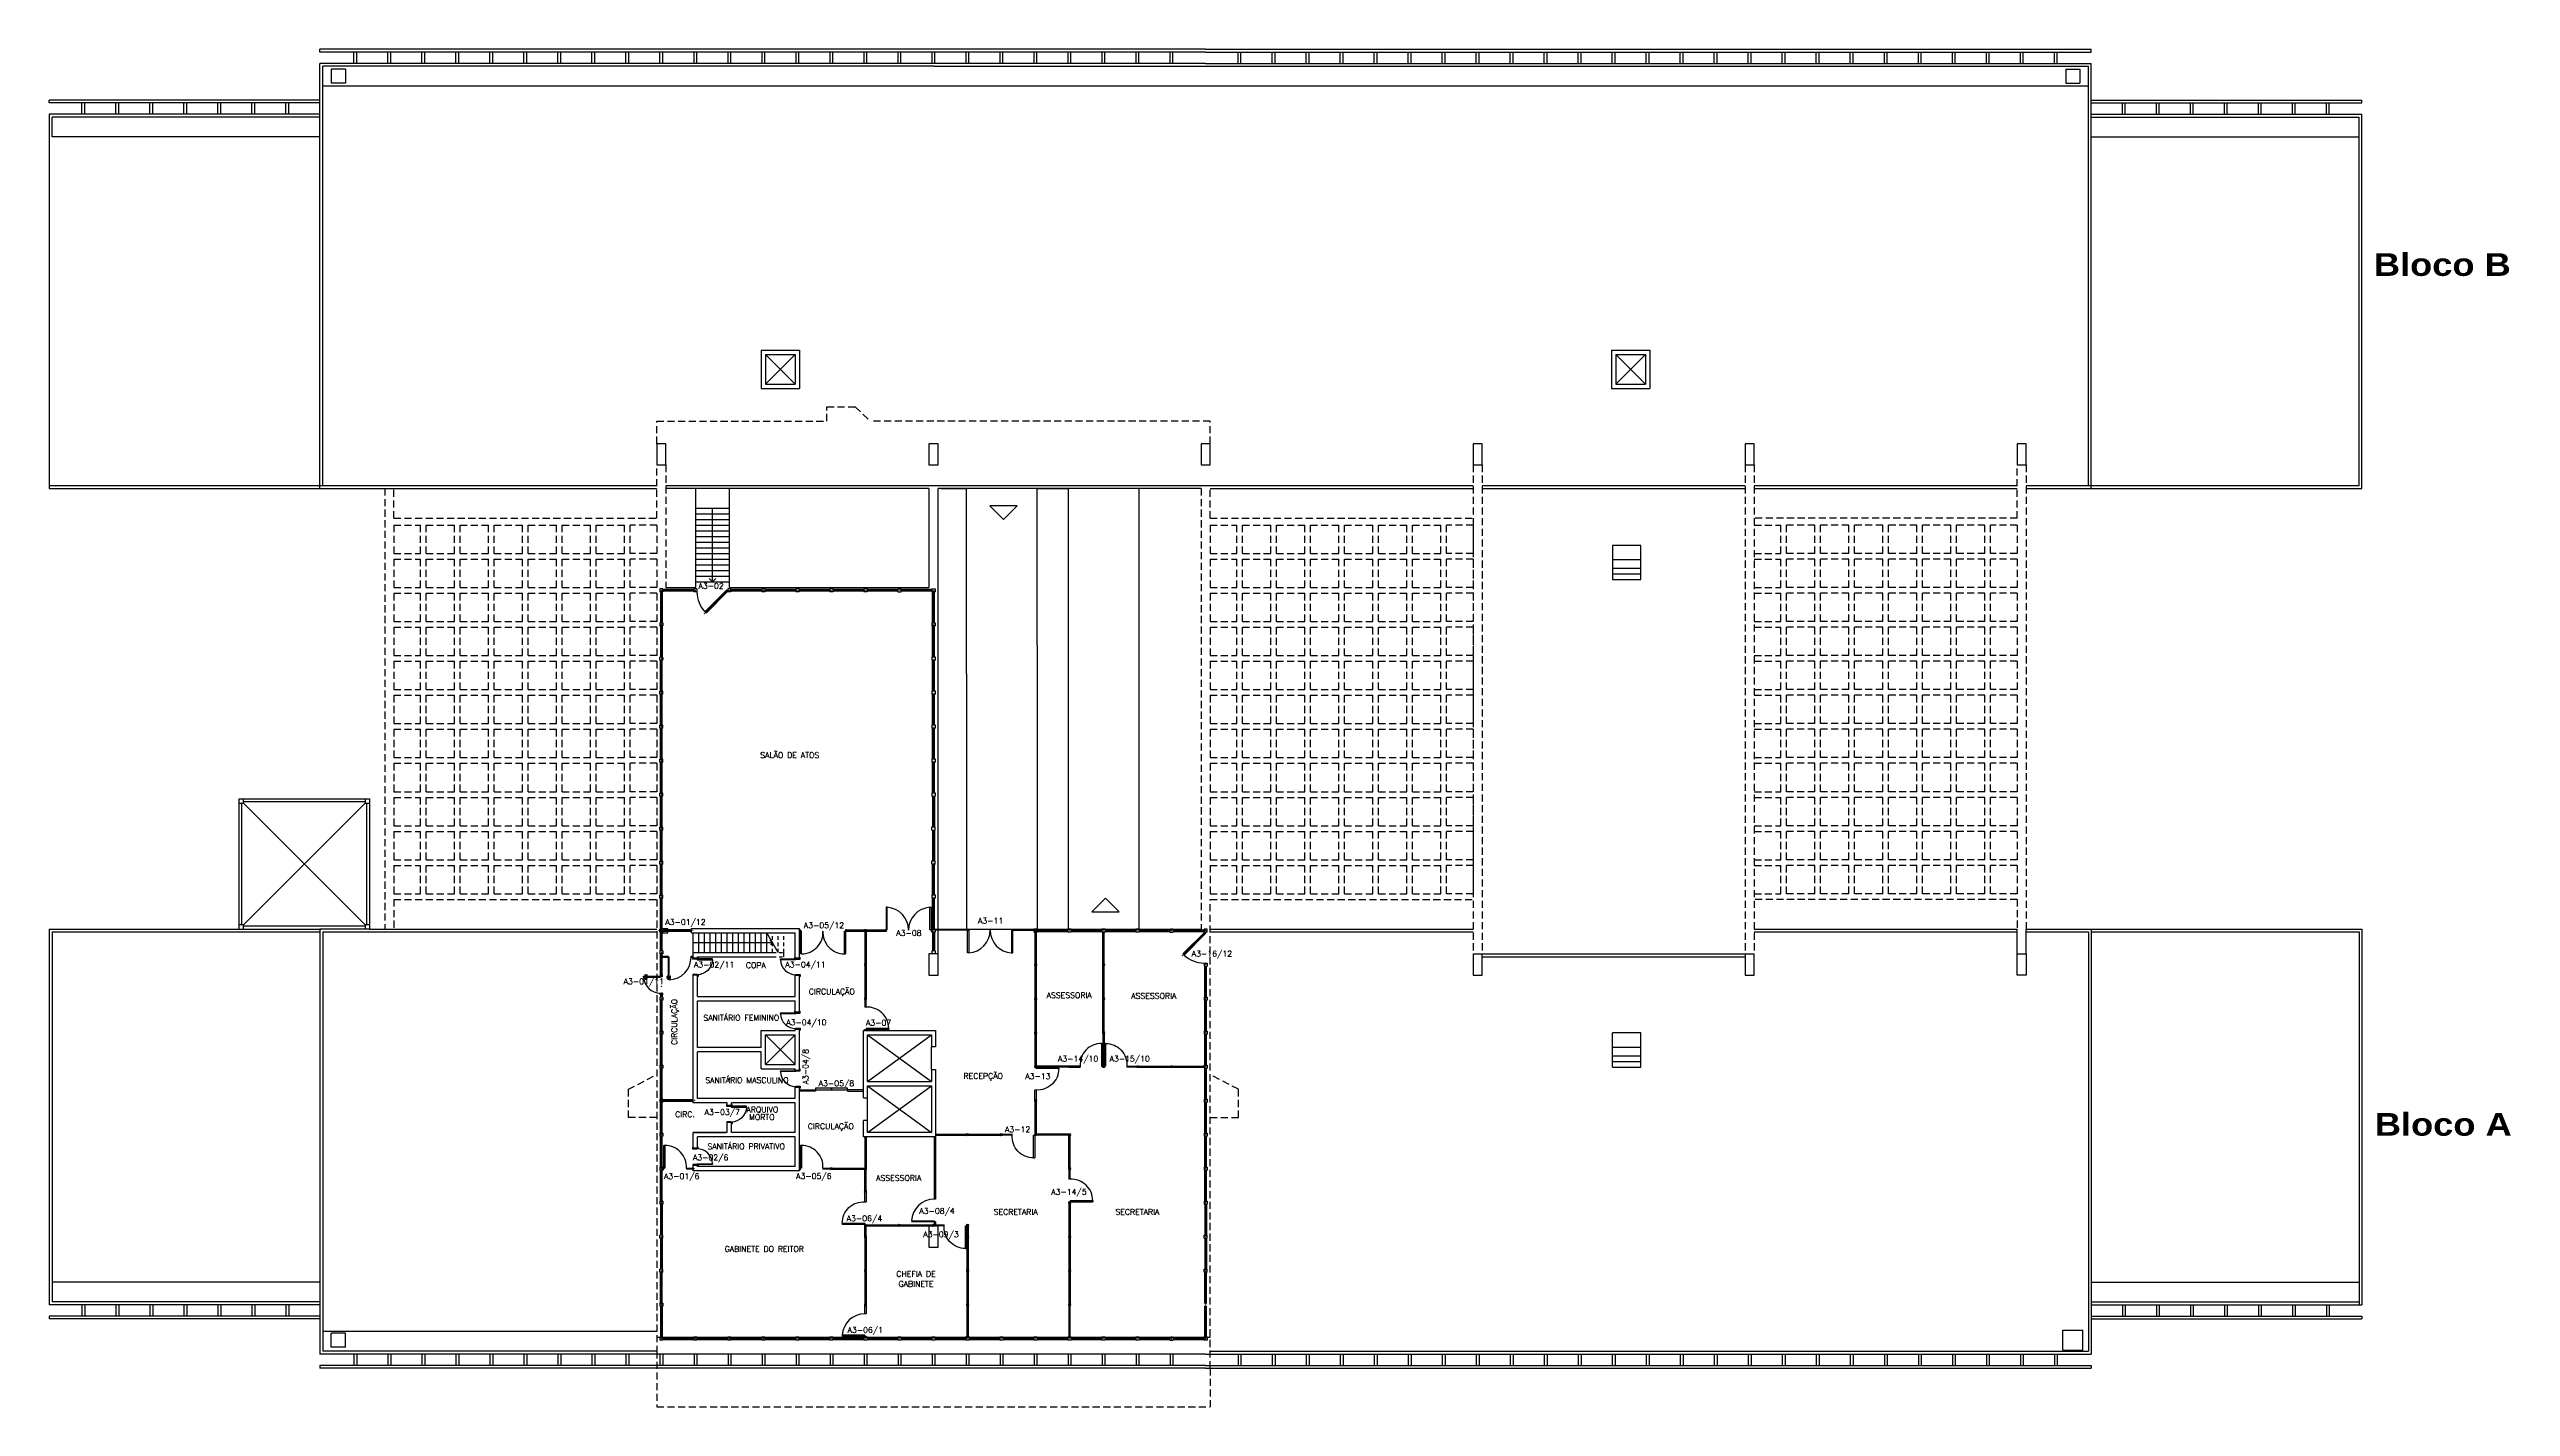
# Model space of a CAD drawing. Header units: millimetres. Extents: x 2076.1 to 2162.9, y 1244.8 to 1292.7.
import ezdxf
from ezdxf.enums import TextEntityAlignment as Align

# ---------------------------------------------------------------- set-up
doc = ezdxf.new("R2010")
doc.units = ezdxf.units.MM
doc.linetypes.add('HIDDEN', pattern=[0.375, 0.25, -0.125])
for name, color, linetype in [('1', 1, 'Continuous'), ('ALV', 2, 'Continuous'), ('COTA1', 2, 'Continuous'), ('DIV', 2, 'Continuous'), ('ESQ', 1, 'Continuous'), ('ESTR', 2, 'Continuous'), ('PISO', 1, 'Continuous'), ('PORTA', 2, 'Continuous'), ('TEXTO', 2, 'Continuous'), ('TEXTO-CARIMBO-EDITAVEL', 2, 'Continuous'), ('TEXTO-ENDEREÇO', 2, 'Continuous')]:
    doc.layers.add(name, color=color, linetype=linetype)
doc.styles.add('ARIAL', font='')
doc.styles.add('UNB-100', font='simplex.shx', dxfattribs={"height": 0.2})
doc.styles.add('UNB-100-1', font='simplex.shx', dxfattribs={"height": 0.2})
doc.styles.get('ARIAL').set_extended_font_data('Arial Black')

# ---------------------------------------------------------------- blocks, each defined once
blk = doc.blocks.new('ESQMT')
for p, q in [((-0.055, 0.055), (-0.055, -0.055)), ((0.055, 0.055), (-0.055, 0.055)), ((0.055, 0.055), (0.055, -0.055)), ((0.055, -0.055), (-0.055, -0.055))]:
    blk.add_line(p, q)
blk = doc.blocks.new('ESQ')
for p, q in [((-0.004, 0), (0.004, 0)), ((0, 0.004), (0, -0.004)), ((0.055, 0.03), (0.055, -0.03)), ((0.055, 0.03), (1.145, 0.03)), ((0.055, 0.01), (1.145, 0.01)), ((1.145, 0.03), (1.145, -0.03)), ((1.204, 0), (1.196, 0)), ((1.2, 0.004), (1.2, -0.004)), ((0.055, -0.01), (1.145, -0.01)), ((0.055, -0.03), (1.145, -0.03))]:
    blk.add_line(p, q)
blk = doc.blocks.new('PDDIV12')
for p, q in [((-1.2, 0), (-1.21, 0)), ((-1.2, 0.01), (-1.2, -0.01)), ((-1.19, 0), (-1.2, 0)), ((-1.175, 0.02), (-1.175, -0.02)), ((-0.825, 0.02), (-1.175, 0.02)), ((-0.825, 0.02), (-0.825, -0.02)), ((-0.07, 0.82), (-0.07, 0.02)), ((-0.07, 0.82), (-0.03, 0.82)), ((-0.07, 0.02), (-0.03, 0.02)), ((-0.03, 0.02), (-0.03, 0.82)), ((-0.01, 0), (0.01, 0)), ((0, -0.01), (0, 0.01)), ((-1.175, -0.02), (-0.825, -0.02))]:
    blk.add_line(p, q)
blk.add_arc((-0.071, 0.065), 0.755, 89.89813, 183.4171)
blk = doc.blocks.new('PEDIV12')
at = {"linetype": 'Continuous', "xscale": -1}
blk.add_blockref('PDDIV12', (0, 0), dxfattribs=at)
blk = doc.blocks.new('MONT')
for p, q in [((-0.03, 0.03), (-0.03, 0.02)), ((-0.02, 0.03), (-0.03, 0.03)), ((-0.03, 0.02), (-0.025, 0.02)), ((-0.025, -0.02), (-0.025, 0.02)), ((-0.02, 0.025), (-0.02, 0.03)), ((-0.02, 0.025), (0.02, 0.025)), ((0.02, 0.02), (-0.02, 0.02)), ((-0.02, 0.02), (-0.02, -0.02)), ((-0.004, 0), (0.004, 0)), ((0, 0.004), (0, -0.004)), ((0.02, 0.03), (0.02, 0.025)), ((0.02, 0.03), (0.03, 0.03)), ((0.02, -0.02), (0.02, 0.02)), ((0.025, 0.02), (0.025, -0.02)), ((0.025, 0.02), (0.03, 0.02)), ((0.03, 0.03), (0.03, 0.02)), ((-0.025, -0.02), (-0.03, -0.02)), ((-0.03, -0.02), (-0.03, -0.03)), ((-0.03, -0.03), (-0.02, -0.03)), ((-0.02, -0.02), (0.02, -0.02)), ((0.02, -0.025), (-0.02, -0.025)), ((-0.02, -0.03), (-0.02, -0.025)), ((0.02, -0.03), (0.02, -0.025)), ((0.03, -0.03), (0.02, -0.03)), ((0.025, -0.02), (0.03, -0.02)), ((0.03, -0.02), (0.03, -0.03))]:
    blk.add_line(p, q)
blk = doc.blocks.new('DIVI12')
for p, q in [((-0.004, 0), (0.004, 0)), ((0, 0.004), (0, -0.004)), ((0.025, 0.02), (0.025, -0.02)), ((0.025, 0.02), (1.175, 0.02)), ((1.175, 0.02), (1.175, -0.02)), ((1.204, 0), (1.196, 0)), ((1.2, 0.004), (1.2, -0.004)), ((0.025, -0.02), (1.175, -0.02))]:
    blk.add_line(p, q)
blk = doc.blocks.new('IMONT')
for p, q in [((0, 0.025), (0.02, 0.025)), ((0, 0.025), (0, -0.025)), ((0.02, 0.02), (0.005, 0.02)), ((0.005, 0.02), (0.005, -0.02)), ((0.02, 0.03), (0.02, 0.025)), ((0.02, 0.03), (0.03, 0.03)), ((0.02, -0.02), (0.02, 0.02)), ((0.025, 0.02), (0.025, -0.02)), ((0.025, 0.02), (0.03, 0.02)), ((0.03, 0.03), (0.03, 0.02)), ((0.02, -0.025), (0, -0.025)), ((0.005, -0.02), (0.02, -0.02)), ((0.02, -0.03), (0.02, -0.025)), ((0.03, -0.03), (0.02, -0.03)), ((0.025, -0.02), (0.03, -0.02)), ((0.03, -0.02), (0.03, -0.03))]:
    blk.add_line(p, q)
blk = doc.blocks.new('ESQDIV')
for p, q in [((-1.149, 0), (-1.141, 0)), ((-1.145, -0.004), (-1.145, 0.004)), ((-0.025, 0.02), (-1.12, 0.02)), ((-1.12, -0.02), (-1.12, 0.02)), ((-0.025, -0.02), (-0.025, 0.02)), ((0.004, 0), (-0.004, 0)), ((0, -0.004), (0, 0.004)), ((-0.025, -0.02), (-1.12, -0.02))]:
    blk.add_line(p, q)
at = {"linetype": 'Continuous'}
blk.add_blockref('IMONT', (-1.145, 0), dxfattribs=at)
blk = doc.blocks.new('DIVALV')
for p, q in [((-1.129, 0), (-1.121, 0)), ((-1.125, 0.004), (-1.125, -0.004)), ((-1.1, 0.02), (-1.01, 0.02)), ((-1.1, 0.02), (-1.1, -0.02)), ((-1.1, 0.02), (-1.095, 0.02)), ((-1.015, 0.02), (-0.025, 0.02)), ((-0.025, 0.02), (-0.025, -0.02)), ((0.004, 0), (-0.004, 0)), ((0, 0.004), (0, -0.004)), ((-1.1, -0.02), (-1.01, -0.02)), ((-1.1, -0.02), (-1.095, -0.02)), ((-1.015, -0.02), (-0.025, -0.02))]:
    blk.add_line(p, q)
at = {"linetype": 'Continuous'}
blk.add_blockref('IMONT', (-1.125, 0), dxfattribs=at)
blk = doc.blocks.new('PADIR')
for p, q in [((-0.025, 0.02), (-0.3, 0.02)), ((-0.3, -0.02), (-0.3, 0.02)), ((-0.025, -0.02), (-0.025, 0.02)), ((-0.01, 0), (0, 0)), ((0, -0.01), (0, 0.01)), ((0, 0), (0.01, 0)), ((-1.055, -0.02), (-1.095, -0.02)), ((-1.095, -0.02), (-1.095, -0.82)), ((-1.055, -0.82), (-1.095, -0.82)), ((-1.055, -0.82), (-1.055, -0.02)), ((-0.3, -0.02), (-0.025, -0.02))]:
    blk.add_line(p, q)
blk.add_arc((-1.054, -0.065), 0.755, 269.89813, 3.4171)
at = {"linetype": 'Continuous'}
blk.add_blockref('IMONT', (-1.125, 0), dxfattribs=at)
blk = doc.blocks.new('ESQPILAR')
for p, q in [((-0.004, 0), (0.004, 0)), ((0, 0.004), (0, -0.004)), ((0.375, 0.03), (1.145, 0.03)), ((0.375, -0.03), (0.375, 0.03)), ((0.375, 0.01), (1.145, 0.01)), ((1.145, 0.03), (1.145, -0.03)), ((1.204, 0), (1.196, 0)), ((1.2, 0.004), (1.2, -0.004)), ((0.375, -0.01), (1.145, -0.01)), ((0.375, -0.03), (1.145, -0.03))]:
    blk.add_line(p, q)
blk = doc.blocks.new('PAESQ')
for p, q in [((-1.055, 0.82), (-1.095, 0.82)), ((-1.095, 0.02), (-1.095, 0.82)), ((-1.055, 0.02), (-1.095, 0.02)), ((-1.055, 0.82), (-1.055, 0.02)), ((-0.3, 0.02), (-0.025, 0.02)), ((-0.3, 0.02), (-0.3, -0.02)), ((-0.025, 0.02), (-0.025, -0.02)), ((-0.01, 0), (0, 0)), ((0, 0.01), (0, -0.01)), ((0, 0), (0.01, 0)), ((-0.025, -0.02), (-0.3, -0.02))]:
    blk.add_line(p, q)
blk.add_arc((-1.054, 0.065), 0.755, 356.5829, 90.10187)
at = {"linetype": 'Continuous', "xscale": -1, "rotation": 180}
blk.add_blockref('IMONT', (-1.125, 0), dxfattribs=at)
blk = doc.blocks.new('PRTD6')
for p, q in [((-0.02, 0.57), (-0.02, 0.64)), ((0, 0.64), (-0.02, 0.64)), ((0.129, 0.57), (-0.02, 0.57)), ((-0.02, 0.03), (-0.02, -0.04)), ((0.129, 0.03), (-0.02, 0.03)), ((0.15, 0.6), (0, 0.6)), ((0.15, 0.6), (0, 0.6)), ((0.15, 0.6), (0, 0.6)), ((0.15, 0), (0, 0)), ((0.15, 0), (0, 0)), ((0.17, 0.58), (0.129, 0.58)), ((0.129, 0.57), (0.129, 0.58)), ((0.129, 0.03), (0.129, 0.02)), ((0.17, 0.02), (0.129, 0.02)), ((0.133, 0.053), (0.675, 0.053)), ((0.133, 0.023), (0.133, 0.053)), ((0.675, 0.023), (0.133, 0.023)), ((0.17, 0.64), (0.15, 0.64)), ((0.17, 0.58), (0.17, 0.64)), ((0.17, 0.02), (0.17, -0.04)), ((0, -0.04), (-0.02, -0.04)), ((0.17, -0.04), (0.15, -0.04))]:
    blk.add_line(p, q)
at = {"linetype": 'Continuous'}
blk.add_line((0.675, 0.053), (0.675, 0.023), dxfattribs=at)
blk.add_arc((0.133, 0.038), 0.542, 1.58576, 90.43809, dxfattribs=at)

msp = doc.modelspace()

# ---------------------------------------------------------------- linework, layer by layer
at = {"layer": '1'}
for points in [[(2109.267, 1276.567), (2109.745, 1276.088), (2110.224, 1276.567)], [(2113.823, 1262.242), (2113.345, 1262.721), (2112.866, 1262.242)]]:
    msp.add_lwpolyline(points, close=True, dxfattribs=at)
at = {"layer": 'ALV', "linetype": 'Continuous'}
for p, q in [((2097.707, 1261.656), (2097.907, 1261.656)), ((2097.707, 1261.506), (2097.907, 1261.506)), ((2097.907, 1261.506), (2097.907, 1261.656)), ((2098.737, 1261.506), (2098.737, 1261.656)), ((2098.737, 1261.656), (2102.552, 1261.656)), ((2098.737, 1261.506), (2101.602, 1261.506)), ((2101.602, 1261.506), (2102.402, 1261.506)), ((2102.402, 1260.602), (2102.402, 1261.506)), ((2102.552, 1260.602), (2102.552, 1261.656)), ((2097.707, 1260.672), (2097.922, 1260.672)), ((2097.707, 1260.642), (2097.922, 1260.642)), ((2098.802, 1260.806), (2101.602, 1260.806)), ((2098.802, 1260.602), (2098.802, 1260.806)), ((2098.802, 1260.602), (2098.802, 1260.806)), ((2098.802, 1260.602), (2098.952, 1260.602)), ((2098.952, 1260.656), (2101.602, 1260.656)), ((2098.952, 1260.602), (2098.952, 1260.656)), ((2102.552, 1260.602), (2102.402, 1260.602)), ((2098.802, 1255.506), (2098.802, 1260.004)), ((2098.952, 1260.004), (2098.802, 1260.004)), ((2098.952, 1259.256), (2098.952, 1260.004)), ((2102.402, 1259.256), (2102.402, 1260.004)), ((2102.552, 1260.004), (2102.402, 1260.004)), ((2102.552, 1258.7), (2102.552, 1260.004)), ((2098.952, 1259.256), (2102.402, 1259.256)), ((2098.952, 1257.456), (2098.952, 1259.106)), ((2098.952, 1259.106), (2102.402, 1259.106)), ((2102.402, 1258.7), (2102.402, 1259.106)), ((2102.552, 1258.7), (2102.402, 1258.7)), ((2101.202, 1258.056), (2102.402, 1258.056)), ((2101.202, 1257.456), (2101.202, 1258.056)), ((2101.352, 1256.856), (2101.352, 1257.906)), ((2101.352, 1257.906), (2102.402, 1257.906)), ((2102.402, 1258.056), (2102.402, 1258.102)), ((2102.402, 1258.102), (2102.552, 1258.102)), ((2102.402, 1256.856), (2102.402, 1257.906)), ((2102.552, 1256.706), (2102.552, 1258.102)), ((2104.802, 1255.681), (2104.802, 1258.056)), ((2104.802, 1258.056), (2107.352, 1258.056)), ((2104.952, 1256.256), (2104.952, 1257.906)), ((2104.952, 1257.906), (2107.202, 1257.906)), ((2107.202, 1257.906), (2107.202, 1257.481)), ((2107.352, 1258.056), (2107.352, 1257.481)), ((2101.202, 1257.456), (2098.952, 1257.456)), ((2101.202, 1257.306), (2098.952, 1257.306)), ((2098.952, 1255.656), (2098.952, 1257.306)), ((2101.202, 1256.706), (2101.202, 1257.306)), ((2101.352, 1256.856), (2102.402, 1256.856)), ((2107.352, 1257.481), (2107.202, 1257.481)), ((2101.202, 1256.706), (2102.402, 1256.706)), ((2102.402, 1256.66), (2102.402, 1256.706)), ((2102.402, 1256.66), (2102.552, 1256.66)), ((2102.402, 1255.656), (2102.402, 1256.062)), ((2102.552, 1256.062), (2102.402, 1256.062)), ((2102.552, 1256.66), (2102.552, 1256.706)), ((2102.552, 1253.106), (2102.552, 1256.062)), ((2104.952, 1256.256), (2107.202, 1256.256)), ((2104.952, 1256.106), (2107.202, 1256.106)), ((2104.952, 1255.681), (2104.952, 1256.106)), ((2107.202, 1256.681), (2107.352, 1256.681)), ((2107.202, 1256.681), (2107.202, 1256.256)), ((2107.202, 1256.106), (2107.202, 1254.456)), ((2107.352, 1256.681), (2107.352, 1254.306)), ((2100.002, 1255.506), (2098.802, 1255.506)), ((2102.402, 1255.656), (2098.952, 1255.656)), ((2102.402, 1255.506), (2100.152, 1255.506)), ((2102.402, 1254.456), (2102.402, 1255.506)), ((2104.802, 1255.681), (2104.952, 1255.681)), ((2100.002, 1254.456), (2098.802, 1254.456)), ((2098.802, 1253.903), (2098.802, 1254.456)), ((2102.402, 1254.306), (2098.952, 1254.306)), ((2098.952, 1253.903), (2098.952, 1254.306)), ((2102.402, 1254.456), (2100.152, 1254.456)), ((2102.402, 1253.256), (2102.402, 1254.306)), ((2104.802, 1254.306), (2104.802, 1254.881)), ((2104.952, 1254.881), (2104.802, 1254.881)), ((2107.352, 1254.306), (2104.802, 1254.306)), ((2104.952, 1254.456), (2104.952, 1254.881)), ((2107.202, 1254.456), (2104.952, 1254.456)), ((2098.802, 1253.903), (2098.952, 1253.903)), ((2098.802, 1253.106), (2098.802, 1253.303)), ((2098.802, 1253.303), (2098.952, 1253.303)), ((2098.952, 1253.256), (2098.952, 1253.303)), ((2102.552, 1253.106), (2098.802, 1253.106)), ((2102.402, 1253.256), (2098.952, 1253.256))]:
    msp.add_line(p, q, dxfattribs=at)
at = {"layer": 'ALV', "color": 1, "linetype": 'Continuous'}
for p, q in [((2101.352, 1257.906), (2102.402, 1256.856)), ((2101.352, 1256.856), (2102.402, 1257.906)), ((2104.952, 1256.256), (2107.202, 1257.906)), ((2104.952, 1257.906), (2107.202, 1256.256)), ((2107.202, 1256.681), (2107.202, 1257.481)), ((2104.952, 1254.456), (2107.202, 1256.106)), ((2104.952, 1256.106), (2107.202, 1254.456)), ((2104.952, 1254.881), (2104.952, 1255.681))]:
    msp.add_line(p, q, dxfattribs=at)
at = {"layer": 'COTA1', "linetype": 'Continuous'}
for p, q in [((2107.331, 1261.631), (2108.481, 1261.631)), ((2108.481, 1261.596), (2107.331, 1261.596)), ((2108.481, 1261.596), (2108.481, 1261.631)), ((2108.481, 1261.596), (2108.521, 1261.596)), ((2110.031, 1261.596), (2110.071, 1261.596)), ((2110.071, 1261.596), (2110.071, 1261.626)), ((2110.071, 1261.626), (2110.821, 1261.626)), ((2110.071, 1261.596), (2110.821, 1261.596)), ((2097.922, 1260.642), (2097.922, 1260.672)), ((2098.722, 1260.672), (2098.802, 1260.672)), ((2098.722, 1260.642), (2098.722, 1260.672)), ((2098.722, 1260.642), (2098.782, 1260.642)), ((2100.002, 1255.406), (2100.002, 1255.506)), ((2100.152, 1255.406), (2100.002, 1255.406)), ((2100.152, 1255.406), (2100.152, 1255.506)), ((2098.802, 1254.456), (2099.952, 1254.456)), ((2100.002, 1254.456), (2100.002, 1254.806)), ((2100.152, 1254.456), (2100.152, 1254.806))]:
    msp.add_line(p, q, dxfattribs=at)
for points in [[(2102.552, 1255.917), (2102.552, 1255.967), (2103.114, 1255.967), (2103.114, 1255.917), (2102.552, 1255.917)], [(2103.677, 1255.967), (2103.677, 1256.017), (2103.114, 1256.017), (2103.114, 1255.967), (2103.677, 1255.967)], [(2104.239, 1255.967), (2104.239, 1256.017), (2103.677, 1256.017), (2103.677, 1255.967), (2104.239, 1255.967)], [(2104.802, 1255.917), (2104.802, 1255.967), (2104.239, 1255.967), (2104.239, 1255.917), (2104.802, 1255.917)]]:
    msp.add_lwpolyline(points, close=True, dxfattribs=at)
at = {"layer": 'DIV', "linetype": 'Continuous'}
for p, q in [((2105.602, 1262.401), (2105.602, 1261.601)), ((2105.642, 1262.401), (2105.602, 1262.401)), ((2105.642, 1261.601), (2105.642, 1262.401)), ((2107.152, 1262.401), (2107.192, 1262.401)), ((2107.152, 1261.601), (2107.152, 1262.401)), ((2107.192, 1262.401), (2107.192, 1261.601)), ((2102.582, 1261.561), (2102.582, 1260.761)), ((2102.622, 1261.561), (2102.582, 1261.561)), ((2102.622, 1260.761), (2102.622, 1261.561)), ((2104.132, 1260.761), (2104.132, 1261.561)), ((2104.132, 1261.561), (2104.172, 1261.561)), ((2104.172, 1261.561), (2104.172, 1260.761)), ((2104.202, 1261.601), (2104.852, 1261.601)), ((2104.202, 1261.561), (2104.852, 1261.561)), ((2104.852, 1261.561), (2104.852, 1261.601)), ((2104.873, 1261.581), (2104.881, 1261.581)), ((2104.881, 1261.581), (2104.873, 1261.581)), ((2104.877, 1261.577), (2104.877, 1261.585)), ((2104.877, 1261.577), (2104.877, 1261.585)), ((2104.902, 1261.601), (2105.572, 1261.601)), ((2104.902, 1261.561), (2104.902, 1261.601)), ((2104.902, 1261.561), (2105.572, 1261.561)), ((2105.602, 1261.601), (2105.642, 1261.601)), ((2107.192, 1261.601), (2107.152, 1261.601)), ((2107.232, 1261.581), (2107.212, 1261.581)), ((2107.222, 1261.591), (2107.222, 1261.571)), ((2108.481, 1260.796), (2108.481, 1261.596)), ((2108.521, 1261.596), (2108.521, 1260.796)), ((2110.031, 1261.596), (2110.031, 1260.796)), ((2110.071, 1260.796), (2110.071, 1261.596)), ((2102.622, 1260.761), (2102.582, 1260.761)), ((2104.132, 1260.761), (2104.172, 1260.761)), ((2108.521, 1260.796), (2108.481, 1260.796)), ((2110.031, 1260.796), (2110.071, 1260.796)), ((2097.647, 1259.986), (2097.707, 1259.986)), ((2097.647, 1259.356), (2097.707, 1259.356)), ((2107.302, 1254.306), (2107.302, 1252.105)), ((2107.352, 1254.306), (2107.352, 1252.105)), ((2104.857, 1252.41), (2104.857, 1253.156)), ((2104.897, 1253.156), (2104.857, 1253.156)), ((2104.881, 1253.181), (2104.873, 1253.181)), ((2104.877, 1253.185), (2104.877, 1253.177)), ((2104.897, 1252.41), (2104.897, 1253.156)), ((2104.897, 1252.41), (2104.857, 1252.41)), ((2104.881, 1252.385), (2104.873, 1252.385)), ((2104.877, 1252.381), (2104.877, 1252.389)), ((2107.352, 1252.105), (2107.302, 1252.105)), ((2104.857, 1250.806), (2104.857, 1251.16)), ((2104.897, 1251.16), (2104.857, 1251.16)), ((2104.897, 1250.806), (2104.857, 1250.806)), ((2104.881, 1251.185), (2104.873, 1251.185)), ((2104.881, 1250.781), (2104.873, 1250.781)), ((2104.877, 1251.189), (2104.877, 1251.181)), ((2104.877, 1250.777), (2104.877, 1250.785)), ((2104.897, 1250.806), (2104.897, 1251.16)), ((2106.502, 1251.335), (2107.302, 1251.335)), ((2107.302, 1251.305), (2106.502, 1251.305)), ((2107.302, 1251.335), (2107.302, 1251.335)), ((2107.302, 1251.335), (2107.302, 1251.305)), ((2107.352, 1251.305), (2107.302, 1251.305)), ((2107.302, 1251.305), (2107.302, 1251.215)), ((2107.352, 1251.305), (2107.352, 1251.205)), ((2108.457, 1251.165), (2108.457, 1250.806)), ((2108.497, 1250.806), (2108.457, 1250.806)), ((2108.481, 1250.781), (2108.473, 1250.781)), ((2108.477, 1250.777), (2108.477, 1250.785)), ((2108.497, 1251.155), (2108.497, 1250.806)), ((2104.857, 1248.356), (2104.897, 1248.356)), ((2104.857, 1248.061), (2104.857, 1248.356)), ((2104.897, 1248.356), (2104.897, 1248.061)), ((2108.457, 1248.356), (2108.497, 1248.356)), ((2112.057, 1248.356), (2112.057, 1247.236)), ((2112.097, 1247.236), (2112.097, 1248.356)), ((2104.057, 1247.306), (2104.057, 1247.266)), ((2104.857, 1247.306), (2104.057, 1247.306)), ((2104.057, 1247.266), (2104.857, 1247.266)), ((2104.897, 1248.061), (2104.857, 1248.061)), ((2104.857, 1247.266), (2104.857, 1247.306)), ((2104.867, 1247.236), (2104.887, 1247.236)), ((2104.877, 1247.226), (2104.877, 1247.246))]:
    msp.add_line(p, q, dxfattribs=at)
at = {"layer": 'DIV'}
for p, q in [((2107.281, 1261.581), (2107.273, 1261.581)), ((2107.277, 1261.585), (2107.277, 1261.577)), ((2110.857, 1261.526), (2110.857, 1260.406)), ((2110.897, 1261.526), (2110.897, 1260.406)), ((2110.857, 1260.406), (2110.897, 1260.406)), ((2110.873, 1260.381), (2110.881, 1260.381)), ((2110.877, 1260.377), (2110.877, 1260.385)), ((2097.762, 1253.201), (2097.762, 1254.001)), ((2097.802, 1254.001), (2097.762, 1254.001)), ((2097.802, 1254.001), (2097.802, 1253.201)), ((2097.802, 1253.201), (2097.762, 1253.201)), ((2098.557, 1253.201), (2098.777, 1253.201)), ((2098.557, 1253.201), (2098.557, 1253.161)), ((2098.777, 1253.161), (2098.557, 1253.161)), ((2098.812, 1253.181), (2098.822, 1253.181)), ((2098.822, 1253.191), (2098.822, 1253.171)), ((2098.822, 1253.181), (2098.832, 1253.181))]:
    msp.add_line(p, q, dxfattribs=at)
at = {"layer": 'DIV', "color": 2, "linetype": 'Continuous'}
msp.add_line((2100.027, 1256.336), (2100.077, 1256.336), dxfattribs=at)
at = {"layer": 'DIV', "color": 3}
msp.add_line((2098.797, 1253.201), (2098.797, 1253.161), dxfattribs=at)
at = {"layer": 'DIV', "color": 3, "linetype": 'Continuous'}
msp.add_line((2112.097, 1248.356), (2112.057, 1248.356), dxfattribs=at)
at = {"layer": 'DIV', "linetype": 'Continuous'}
for centre, radius, start, end in [((2105.597, 1261.602), 0.8, 359.90929, 86.77548), ((2107.197, 1261.602), 0.8, 93.22452, 180.09071), ((2102.623, 1261.516), 0.755, 269.89813, 3.4171), ((2104.13, 1261.516), 0.755, 176.5829, 270.10187), ((2108.476, 1261.595), 0.8, 273.22452, 0.09071), ((2110.076, 1261.595), 0.8, 179.90929, 266.77548), ((2107.302, 1251.305), 0.801, 90, 177.85241), ((2104.855, 1247.261), 0.8, 89.90929, 176.77548)]:
    msp.add_arc(centre, radius, start, end, dxfattribs=at)
at = {"layer": 'DIV'}
msp.add_arc((2097.803, 1253.246), 0.755, 356.5829, 90.10187, dxfattribs=at)
at = {"layer": 'ESQ', "linetype": 'Continuous'}
for p, q in [((2097.674, 1271.177), (2097.681, 1271.177)), ((2097.677, 1271.181), (2097.677, 1271.173)), ((2097.677, 1271.181), (2097.677, 1271.173)), ((2097.732, 1271.207), (2097.732, 1271.147)), ((2097.647, 1260.866), (2097.647, 1261.52)), ((2097.667, 1260.866), (2097.667, 1261.52)), ((2097.674, 1261.576), (2097.681, 1261.576)), ((2097.677, 1261.572), (2097.677, 1261.58)), ((2097.677, 1261.572), (2097.677, 1261.58)), ((2097.687, 1260.866), (2097.687, 1261.52)), ((2097.707, 1260.866), (2097.707, 1261.52)), ((2110.821, 1261.636), (2110.821, 1261.526)), ((2110.931, 1261.636), (2110.821, 1261.636)), ((2110.931, 1261.526), (2110.821, 1261.526)), ((2110.857, 1261.556), (2110.897, 1261.556)), ((2110.873, 1261.581), (2110.881, 1261.581)), ((2110.877, 1261.585), (2110.877, 1261.577)), ((2110.931, 1261.636), (2110.931, 1261.526)), ((2097.647, 1259.356), (2097.647, 1259.236)), ((2097.667, 1259.356), (2097.667, 1259.236)), ((2097.687, 1259.356), (2097.687, 1259.236)), ((2097.707, 1259.356), (2097.707, 1259.236)), ((2097.517, 1247.236), (2117.037, 1247.236))]:
    msp.add_line(p, q, dxfattribs=at)
at = {"layer": 'ESQ'}
for p, q in [((2107.307, 1263.926), (2107.247, 1263.926)), ((2107.247, 1261.636), (2107.307, 1261.636)), ((2107.247, 1261.636), (2107.307, 1261.636)), ((2107.247, 1261.526), (2107.247, 1260.868)), ((2107.307, 1261.526), (2107.247, 1261.526)), ((2107.267, 1261.526), (2107.267, 1260.868)), ((2107.287, 1261.526), (2107.287, 1260.868)), ((2107.307, 1261.526), (2107.307, 1260.868)), ((2115.706, 1261.631), (2115.646, 1261.631)), ((2115.68, 1261.576), (2115.672, 1261.576)), ((2115.676, 1261.572), (2115.676, 1261.58)), ((2107.221, 1260.868), (2107.221, 1260.758)), ((2107.331, 1260.868), (2107.221, 1260.868)), ((2107.331, 1260.758), (2107.221, 1260.758)), ((2107.331, 1260.868), (2107.331, 1260.758)), ((2097.647, 1249.526), (2097.707, 1249.526)), ((2116.907, 1249.526), (2116.847, 1249.526)), ((2097.707, 1248.436), (2097.647, 1248.436)), ((2097.707, 1248.436), (2097.647, 1248.436)), ((2097.707, 1247.236), (2097.647, 1247.236)), ((2097.707, 1247.236), (2097.647, 1247.236)), ((2108.447, 1247.236), (2108.507, 1247.236)), ((2115.706, 1247.236), (2115.646, 1247.236)), ((2116.847, 1247.236), (2116.907, 1247.236)), ((2116.847, 1247.236), (2116.907, 1247.236)), ((2108.473, 1247.181), (2108.481, 1247.181)), ((2108.477, 1247.177), (2108.477, 1247.185)), ((2115.68, 1247.181), (2115.672, 1247.181)), ((2115.676, 1247.177), (2115.676, 1247.185))]:
    msp.add_line(p, q, dxfattribs=at)
at = {"layer": 'ESTR'}
for p, q in [((2097.517, 1278.756), (2097.517, 1278.006)), ((2097.837, 1278.756), (2097.517, 1278.756)), ((2097.837, 1278.006), (2097.837, 1278.756)), ((2107.117, 1278.756), (2107.117, 1278.006)), ((2107.437, 1278.756), (2107.117, 1278.756)), ((2107.437, 1278.006), (2107.437, 1278.756)), ((2107.437, 1260.006), (2107.437, 1260.756)), ((2107.117, 1260.006), (2107.437, 1260.006)), ((2107.437, 1251.156), (2107.117, 1251.156)), ((2107.437, 1250.406), (2107.437, 1251.156)), ((2107.117, 1250.406), (2107.437, 1250.406))]:
    msp.add_line(p, q, dxfattribs=at)
at = {"layer": 'ESTR', "linetype": 'Continuous'}
for p, q in [((2116.717, 1278.756), (2116.717, 1278.006)), ((2117.037, 1278.756), (2116.717, 1278.756)), ((2117.037, 1278.006), (2117.037, 1278.756)), ((2097.517, 1278.006), (2097.837, 1278.006)), ((2107.117, 1278.006), (2107.437, 1278.006)), ((2116.717, 1278.006), (2117.037, 1278.006)), ((2107.437, 1260.756), (2107.117, 1260.756)), ((2107.117, 1260.756), (2107.117, 1260.006)), ((2107.117, 1251.156), (2107.117, 1250.406))]:
    msp.add_line(p, q, dxfattribs=at)
at = {"layer": 'ESTR', "color": 1}
for p, q in [((2126.317, 1278.756), (2126.317, 1278.006)), ((2126.637, 1278.756), (2126.317, 1278.756)), ((2126.637, 1278.006), (2126.637, 1278.756)), ((2135.917, 1278.756), (2135.917, 1278.006)), ((2136.237, 1278.756), (2135.917, 1278.756)), ((2136.237, 1278.006), (2136.237, 1278.756)), ((2145.517, 1278.756), (2145.517, 1278.006)), ((2145.837, 1278.756), (2145.517, 1278.756)), ((2145.837, 1278.006), (2145.837, 1278.756)), ((2126.317, 1278.006), (2126.637, 1278.006)), ((2135.917, 1278.006), (2136.237, 1278.006)), ((2145.517, 1278.006), (2145.837, 1278.006)), ((2126.317, 1260.756), (2126.317, 1260.006)), ((2126.317, 1260.756), (2126.637, 1260.756)), ((2126.637, 1260.006), (2126.637, 1260.756)), ((2135.917, 1260.756), (2135.917, 1260.006)), ((2135.917, 1260.756), (2136.237, 1260.756)), ((2136.237, 1260.006), (2136.237, 1260.756)), ((2145.517, 1260.006), (2145.517, 1260.756)), ((2145.517, 1260.756), (2145.837, 1260.756)), ((2145.837, 1260.756), (2145.837, 1260.006)), ((2126.317, 1260.006), (2126.637, 1260.006)), ((2135.917, 1260.006), (2136.237, 1260.006)), ((2145.837, 1260.006), (2145.517, 1260.006))]:
    msp.add_line(p, q, dxfattribs=at)
at = {"layer": 'PISO', "linetype": 'Continuous'}
for p, q in [((2085.627, 1292.573), (2085.627, 1292.673)), ((2088.077, 1292.673), (2085.627, 1292.673)), ((2088.077, 1292.573), (2085.627, 1292.573)), ((2086.827, 1292.173), (2086.827, 1292.573)), ((2086.927, 1292.173), (2086.927, 1292.573)), ((2088.027, 1292.173), (2088.027, 1292.573)), ((2116.877, 1292.673), (2088.077, 1292.673)), ((2116.877, 1292.573), (2088.077, 1292.573)), ((2088.127, 1292.173), (2088.127, 1292.573)), ((2089.227, 1292.173), (2089.227, 1292.573)), ((2089.327, 1292.173), (2089.327, 1292.573)), ((2090.427, 1292.173), (2090.427, 1292.573)), ((2090.527, 1292.173), (2090.527, 1292.573)), ((2091.627, 1292.173), (2091.627, 1292.573)), ((2091.727, 1292.173), (2091.727, 1292.573)), ((2092.827, 1292.173), (2092.827, 1292.573)), ((2092.927, 1292.173), (2092.927, 1292.573)), ((2094.027, 1292.173), (2094.027, 1292.573)), ((2094.127, 1292.173), (2094.127, 1292.573)), ((2095.227, 1292.173), (2095.227, 1292.573)), ((2095.327, 1292.173), (2095.327, 1292.573)), ((2096.427, 1292.173), (2096.427, 1292.573)), ((2096.527, 1292.173), (2096.527, 1292.573)), ((2097.627, 1292.173), (2097.627, 1292.573)), ((2097.727, 1292.173), (2097.727, 1292.573)), ((2098.827, 1292.173), (2098.827, 1292.573)), ((2098.927, 1292.173), (2098.927, 1292.573)), ((2100.027, 1292.173), (2100.027, 1292.573)), ((2100.127, 1292.173), (2100.127, 1292.573)), ((2101.227, 1292.173), (2101.227, 1292.573)), ((2101.327, 1292.173), (2101.327, 1292.573)), ((2102.427, 1292.173), (2102.427, 1292.573)), ((2102.527, 1292.173), (2102.527, 1292.573)), ((2103.627, 1292.173), (2103.627, 1292.573)), ((2103.727, 1292.173), (2103.727, 1292.573)), ((2104.827, 1292.173), (2104.827, 1292.573)), ((2104.927, 1292.173), (2104.927, 1292.573)), ((2106.027, 1292.173), (2106.027, 1292.573)), ((2106.127, 1292.173), (2106.127, 1292.573)), ((2107.227, 1292.173), (2107.227, 1292.573)), ((2107.327, 1292.173), (2107.327, 1292.573)), ((2108.427, 1292.173), (2108.427, 1292.573)), ((2108.527, 1292.173), (2108.527, 1292.573)), ((2109.627, 1292.173), (2109.627, 1292.573)), ((2109.727, 1292.173), (2109.727, 1292.573)), ((2110.827, 1292.173), (2110.827, 1292.573)), ((2110.927, 1292.173), (2110.927, 1292.573)), ((2112.027, 1292.173), (2112.027, 1292.573)), ((2112.127, 1292.173), (2112.127, 1292.573)), ((2113.227, 1292.173), (2113.227, 1292.573)), ((2113.327, 1292.173), (2113.327, 1292.573)), ((2114.427, 1292.173), (2114.427, 1292.573)), ((2114.527, 1292.173), (2114.527, 1292.573)), ((2115.627, 1292.173), (2115.627, 1292.573)), ((2115.727, 1292.173), (2115.727, 1292.573)), ((2116.877, 1292.673), (2145.677, 1292.673)), ((2116.877, 1292.573), (2145.677, 1292.573)), ((2118.027, 1292.173), (2118.027, 1292.573)), ((2118.127, 1292.173), (2118.127, 1292.573)), ((2119.227, 1292.173), (2119.227, 1292.573)), ((2119.327, 1292.173), (2119.327, 1292.573)), ((2120.427, 1292.173), (2120.427, 1292.573)), ((2120.527, 1292.173), (2120.527, 1292.573)), ((2121.627, 1292.173), (2121.627, 1292.573)), ((2121.727, 1292.173), (2121.727, 1292.573)), ((2122.827, 1292.173), (2122.827, 1292.573)), ((2122.927, 1292.173), (2122.927, 1292.573)), ((2124.027, 1292.173), (2124.027, 1292.573)), ((2124.127, 1292.173), (2124.127, 1292.573)), ((2125.227, 1292.173), (2125.227, 1292.573)), ((2125.327, 1292.173), (2125.327, 1292.573)), ((2126.427, 1292.173), (2126.427, 1292.573)), ((2126.527, 1292.173), (2126.527, 1292.573)), ((2127.627, 1292.173), (2127.627, 1292.573)), ((2127.727, 1292.173), (2127.727, 1292.573)), ((2128.827, 1292.173), (2128.827, 1292.573)), ((2128.927, 1292.173), (2128.927, 1292.573)), ((2130.027, 1292.173), (2130.027, 1292.573)), ((2130.127, 1292.173), (2130.127, 1292.573)), ((2131.227, 1292.173), (2131.227, 1292.573)), ((2131.327, 1292.173), (2131.327, 1292.573)), ((2132.427, 1292.173), (2132.427, 1292.573)), ((2132.527, 1292.173), (2132.527, 1292.573)), ((2133.627, 1292.173), (2133.627, 1292.573)), ((2133.727, 1292.173), (2133.727, 1292.573)), ((2134.827, 1292.173), (2134.827, 1292.573)), ((2134.927, 1292.173), (2134.927, 1292.573)), ((2136.027, 1292.173), (2136.027, 1292.573)), ((2136.127, 1292.173), (2136.127, 1292.573)), ((2137.227, 1292.173), (2137.227, 1292.573)), ((2137.327, 1292.173), (2137.327, 1292.573)), ((2138.427, 1292.173), (2138.427, 1292.573)), ((2138.527, 1292.173), (2138.527, 1292.573)), ((2139.627, 1292.173), (2139.627, 1292.573)), ((2139.727, 1292.173), (2139.727, 1292.573)), ((2140.827, 1292.173), (2140.827, 1292.573)), ((2140.927, 1292.173), (2140.927, 1292.573)), ((2142.027, 1292.173), (2142.027, 1292.573)), ((2142.127, 1292.173), (2142.127, 1292.573)), ((2143.227, 1292.173), (2143.227, 1292.573)), ((2143.327, 1292.173), (2143.327, 1292.573)), ((2144.427, 1292.173), (2144.427, 1292.573)), ((2144.527, 1292.173), (2144.527, 1292.573)), ((2145.627, 1292.173), (2145.627, 1292.573)), ((2145.677, 1292.673), (2148.127, 1292.673)), ((2145.677, 1292.573), (2148.127, 1292.573)), ((2145.727, 1292.173), (2145.727, 1292.573)), ((2146.827, 1292.173), (2146.827, 1292.573)), ((2146.927, 1292.173), (2146.927, 1292.573)), ((2148.127, 1292.573), (2148.127, 1292.673)), ((2085.627, 1290.381), (2085.627, 1292.173)), ((2085.627, 1292.073), (2085.627, 1292.173)), ((2088.077, 1292.173), (2085.627, 1292.173)), ((2085.727, 1290.381), (2085.727, 1292.073)), ((2107.296, 1292.073), (2085.727, 1292.073)), ((2086.027, 1291.973), (2086.027, 1291.473)), ((2086.527, 1291.973), (2086.027, 1291.973)), ((2086.527, 1291.973), (2086.527, 1291.473)), ((2116.877, 1292.173), (2088.077, 1292.173)), ((2107.296, 1292.073), (2148.027, 1292.073)), ((2116.877, 1292.173), (2145.677, 1292.173)), ((2145.677, 1292.173), (2148.127, 1292.173)), ((2147.227, 1291.973), (2147.727, 1291.973)), ((2147.227, 1291.973), (2147.227, 1291.473)), ((2147.727, 1291.973), (2147.727, 1291.473)), ((2148.027, 1291.373), (2148.027, 1292.073)), ((2148.127, 1290.381), (2148.127, 1292.173)), ((2076.077, 1290.781), (2076.077, 1290.881)), ((2085.627, 1290.881), (2076.077, 1290.881)), ((2085.627, 1290.781), (2076.077, 1290.781)), ((2077.227, 1290.381), (2077.227, 1290.781)), ((2077.327, 1290.381), (2077.327, 1290.781)), ((2078.427, 1290.381), (2078.427, 1290.781)), ((2078.527, 1290.381), (2078.527, 1290.781)), ((2079.627, 1290.381), (2079.627, 1290.781)), ((2079.727, 1290.381), (2079.727, 1290.781)), ((2080.827, 1290.381), (2080.827, 1290.781)), ((2080.927, 1290.381), (2080.927, 1290.781)), ((2082.027, 1290.381), (2082.027, 1290.781)), ((2082.127, 1290.381), (2082.127, 1290.781)), ((2083.227, 1290.381), (2083.227, 1290.781)), ((2083.327, 1290.381), (2083.327, 1290.781)), ((2084.427, 1290.381), (2084.427, 1290.781)), ((2084.527, 1290.381), (2084.527, 1290.781)), ((2148.027, 1291.373), (2085.727, 1291.373)), ((2086.527, 1291.473), (2086.027, 1291.473)), ((2147.227, 1291.473), (2147.727, 1291.473)), ((2148.027, 1290.381), (2148.027, 1291.373)), ((2148.127, 1290.881), (2157.677, 1290.881)), ((2148.127, 1290.781), (2157.677, 1290.781)), ((2149.227, 1290.381), (2149.227, 1290.781)), ((2149.327, 1290.381), (2149.327, 1290.781)), ((2150.427, 1290.381), (2150.427, 1290.781)), ((2150.527, 1290.381), (2150.527, 1290.781)), ((2151.627, 1290.381), (2151.627, 1290.781)), ((2151.727, 1290.381), (2151.727, 1290.781)), ((2152.827, 1290.381), (2152.827, 1290.781)), ((2152.927, 1290.381), (2152.927, 1290.781)), ((2154.027, 1290.381), (2154.027, 1290.781)), ((2154.127, 1290.381), (2154.127, 1290.781)), ((2155.227, 1290.381), (2155.227, 1290.781)), ((2155.327, 1290.381), (2155.327, 1290.781)), ((2156.427, 1290.381), (2156.427, 1290.781)), ((2156.527, 1290.381), (2156.527, 1290.781)), ((2157.677, 1290.781), (2157.677, 1290.881)), ((2076.077, 1290.381), (2076.077, 1277.181)), ((2085.627, 1290.381), (2076.077, 1290.381)), ((2076.177, 1289.581), (2076.177, 1290.281)), ((2085.627, 1290.281), (2076.177, 1290.281)), ((2085.627, 1277.181), (2085.627, 1290.431)), ((2085.727, 1277.281), (2085.727, 1290.431)), ((2148.027, 1277.281), (2148.027, 1290.431)), ((2148.127, 1277.181), (2148.127, 1290.431)), ((2148.127, 1290.381), (2157.677, 1290.381)), ((2148.127, 1290.281), (2157.577, 1290.281)), ((2157.577, 1289.581), (2157.577, 1290.281)), ((2157.577, 1277.281), (2157.577, 1290.281)), ((2157.677, 1277.181), (2157.677, 1290.381)), ((2085.627, 1289.581), (2076.177, 1289.581)), ((2148.127, 1289.581), (2157.577, 1289.581)), ((2101.202, 1282.056), (2102.552, 1282.056)), ((2101.202, 1282.056), (2101.202, 1280.706)), ((2102.552, 1282.056), (2102.552, 1280.706)), ((2131.202, 1282.056), (2131.202, 1280.706)), ((2131.202, 1282.056), (2132.552, 1282.056)), ((2132.552, 1282.056), (2132.552, 1280.706)), ((2101.352, 1281.906), (2102.402, 1281.906)), ((2101.352, 1281.906), (2101.352, 1280.856)), ((2101.352, 1280.856), (2102.402, 1281.906)), ((2101.352, 1281.906), (2102.402, 1280.856)), ((2102.402, 1281.906), (2102.402, 1280.856)), ((2131.352, 1281.906), (2132.402, 1281.906)), ((2131.352, 1281.906), (2131.352, 1280.856)), ((2131.352, 1280.856), (2132.402, 1281.906)), ((2131.352, 1281.906), (2132.402, 1280.856)), ((2132.402, 1281.906), (2132.402, 1280.856)), ((2101.202, 1280.706), (2102.552, 1280.706)), ((2101.352, 1280.856), (2102.402, 1280.856)), ((2131.202, 1280.706), (2132.552, 1280.706)), ((2131.352, 1280.856), (2132.402, 1280.856)), ((2076.077, 1277.281), (2097.517, 1277.281)), ((2076.077, 1277.181), (2097.517, 1277.181)), ((2097.837, 1277.281), (2126.317, 1277.281)), ((2107.117, 1277.181), (2097.837, 1277.181)), ((2098.877, 1277.181), (2098.877, 1273.681)), ((2100.077, 1273.681), (2100.077, 1277.181)), ((2107.117, 1277.181), (2107.117, 1273.681)), ((2116.717, 1277.181), (2107.437, 1277.181)), ((2107.437, 1260.756), (2107.437, 1277.181)), ((2107.537, 1277.181), (2108.437, 1277.181)), ((2108.437, 1270.644), (2108.437, 1277.181)), ((2110.937, 1271.645), (2110.937, 1277.181)), ((2110.937, 1277.181), (2112.037, 1277.181)), ((2110.937, 1277.181), (2112.037, 1277.181)), ((2112.037, 1261.631), (2112.037, 1277.181)), ((2114.537, 1261.631), (2114.537, 1277.181)), ((2117.037, 1277.181), (2126.317, 1277.181)), ((2125.493, 1277.181), (2126.317, 1277.181)), ((2126.637, 1277.281), (2135.917, 1277.281)), ((2126.637, 1277.181), (2135.917, 1277.181)), ((2136.237, 1277.281), (2145.517, 1277.281)), ((2136.237, 1277.181), (2145.517, 1277.181)), ((2145.837, 1277.281), (2157.577, 1277.281)), ((2145.837, 1277.181), (2157.677, 1277.181)), ((2098.877, 1276.481), (2100.077, 1276.481)), ((2098.877, 1276.281), (2100.077, 1276.281)), ((2098.877, 1276.081), (2100.077, 1276.081)), ((2098.877, 1275.881), (2100.077, 1275.881)), ((2099.477, 1273.881), (2099.477, 1276.481)), ((2098.877, 1275.681), (2100.077, 1275.681)), ((2098.877, 1275.481), (2100.077, 1275.481)), ((2098.877, 1275.281), (2100.077, 1275.281)), ((2098.877, 1275.081), (2100.077, 1275.081)), ((2131.235, 1275.168), (2131.235, 1273.967)), ((2132.237, 1275.168), (2131.235, 1275.168)), ((2132.237, 1273.967), (2132.237, 1275.168)), ((2098.877, 1274.881), (2100.077, 1274.881)), ((2098.877, 1274.681), (2100.077, 1274.681)), ((2098.877, 1274.481), (2100.077, 1274.481)), ((2098.877, 1274.281), (2100.077, 1274.281)), ((2131.235, 1274.667), (2132.237, 1274.667)), ((2131.235, 1274.367), (2132.237, 1274.367)), ((2131.235, 1274.167), (2132.237, 1274.167)), ((2097.837, 1273.681), (2098.877, 1273.681)), ((2098.877, 1274.081), (2100.077, 1274.081)), ((2098.877, 1273.881), (2100.077, 1273.881)), ((2099.477, 1273.881), (2099.357, 1274)), ((2099.477, 1273.881), (2099.596, 1274)), ((2100.077, 1273.681), (2107.117, 1273.681)), ((2131.235, 1273.967), (2132.237, 1273.967)), ((2110.937, 1271.645), (2110.937, 1261.631)), ((2108.437, 1270.644), (2108.437, 1261.631)), ((2082.777, 1266.231), (2087.377, 1266.231)), ((2082.777, 1261.631), (2082.777, 1266.231)), ((2082.777, 1266.081), (2082.927, 1266.081)), ((2082.877, 1261.781), (2082.877, 1266.081)), ((2082.927, 1266.081), (2082.927, 1266.231)), ((2082.927, 1266.131), (2087.227, 1266.131)), ((2082.927, 1266.081), (2087.227, 1261.781)), ((2082.927, 1261.781), (2087.227, 1266.081)), ((2087.227, 1266.231), (2087.227, 1266.081)), ((2087.227, 1266.081), (2087.377, 1266.081)), ((2087.277, 1266.081), (2087.277, 1261.781)), ((2087.377, 1266.231), (2087.377, 1261.631)), ((2076.077, 1261.631), (2085.677, 1261.631)), ((2076.077, 1261.631), (2076.077, 1248.381)), ((2076.177, 1261.531), (2085.627, 1261.531)), ((2076.177, 1261.531), (2076.177, 1248.481)), ((2082.927, 1261.781), (2082.777, 1261.781)), ((2082.927, 1261.631), (2082.927, 1261.781)), ((2087.227, 1261.731), (2082.927, 1261.731)), ((2087.377, 1261.631), (2085.627, 1261.631)), ((2085.627, 1261.631), (2085.627, 1248.381)), ((2085.727, 1261.531), (2085.727, 1248.381)), ((2085.727, 1261.531), (2097.517, 1261.531)), ((2087.377, 1261.781), (2087.227, 1261.781)), ((2087.227, 1261.781), (2087.227, 1261.631)), ((2087.377, 1261.631), (2097.517, 1261.631)), ((2098.802, 1260.806), (2098.802, 1261.506)), ((2098.802, 1261.156), (2101.602, 1261.156)), ((2099.002, 1260.806), (2099.002, 1261.506)), ((2099.202, 1260.806), (2099.202, 1261.506)), ((2099.402, 1260.806), (2099.402, 1261.506)), ((2099.602, 1260.806), (2099.602, 1261.506)), ((2099.802, 1260.806), (2099.802, 1261.506)), ((2100.002, 1260.806), (2100.002, 1261.506)), ((2100.202, 1260.806), (2100.202, 1261.506)), ((2100.402, 1260.806), (2100.402, 1261.506)), ((2100.602, 1260.806), (2100.602, 1261.506)), ((2100.802, 1260.806), (2100.802, 1261.506)), ((2101.002, 1260.806), (2101.002, 1261.506)), ((2101.202, 1260.806), (2101.202, 1261.506)), ((2101.402, 1260.806), (2101.402, 1261.506)), ((2101.802, 1260.806), (2101.402, 1261.506)), ((2101.602, 1261.156), (2101.508, 1261.24)), ((2101.602, 1261.156), (2101.521, 1261.079)), ((2107.437, 1261.631), (2108.437, 1261.631)), ((2108.437, 1261.631), (2110.821, 1261.631)), ((2110.937, 1261.631), (2114.537, 1261.631)), ((2114.537, 1261.631), (2116.717, 1261.631)), ((2117.037, 1261.631), (2126.317, 1261.631)), ((2117.037, 1261.531), (2126.317, 1261.531)), ((2136.237, 1261.631), (2145.517, 1261.631)), ((2136.237, 1261.531), (2145.517, 1261.531)), ((2145.517, 1260.756), (2145.517, 1261.631)), ((2145.837, 1260.756), (2145.837, 1261.631)), ((2145.837, 1261.631), (2157.677, 1261.631)), ((2145.837, 1261.531), (2148.027, 1261.531)), ((2148.027, 1261.531), (2148.027, 1248.381)), ((2148.127, 1261.631), (2148.127, 1248.381)), ((2148.127, 1261.531), (2157.577, 1261.531)), ((2157.577, 1261.531), (2157.577, 1248.381)), ((2157.677, 1261.631), (2157.677, 1248.381)), ((2102.002, 1260.656), (2102.002, 1260.806)), ((2126.637, 1260.756), (2135.917, 1260.756)), ((2126.637, 1260.656), (2135.917, 1260.656)), ((2132.237, 1257.968), (2131.235, 1257.968)), ((2131.235, 1256.767), (2131.235, 1257.968)), ((2132.237, 1256.767), (2132.237, 1257.968)), ((2131.235, 1257.467), (2132.237, 1257.467)), ((2131.235, 1257.167), (2132.237, 1257.167)), ((2131.235, 1256.967), (2132.237, 1256.967)), ((2131.235, 1256.767), (2132.237, 1256.767)), ((2085.627, 1249.181), (2076.177, 1249.181)), ((2076.177, 1249.181), (2076.177, 1248.481)), ((2148.127, 1249.181), (2157.577, 1249.181)), ((2157.577, 1249.181), (2157.577, 1248.481)), ((2085.627, 1248.381), (2076.077, 1248.381)), ((2085.627, 1248.481), (2076.177, 1248.481)), ((2077.227, 1248.381), (2077.227, 1247.981)), ((2077.327, 1248.381), (2077.327, 1247.981)), ((2078.427, 1248.381), (2078.427, 1247.981)), ((2078.527, 1248.381), (2078.527, 1247.981)), ((2079.627, 1248.381), (2079.627, 1247.981)), ((2079.727, 1248.381), (2079.727, 1247.981)), ((2080.827, 1248.381), (2080.827, 1247.981)), ((2080.927, 1248.381), (2080.927, 1247.981)), ((2082.027, 1248.381), (2082.027, 1247.981)), ((2082.127, 1248.381), (2082.127, 1247.981)), ((2083.227, 1248.381), (2083.227, 1247.981)), ((2083.327, 1248.381), (2083.327, 1247.981)), ((2084.427, 1248.381), (2084.427, 1247.981)), ((2084.527, 1248.381), (2084.527, 1247.981)), ((2085.627, 1248.381), (2085.627, 1246.639)), ((2085.727, 1248.381), (2085.727, 1246.739)), ((2148.027, 1248.381), (2148.027, 1246.739)), ((2148.127, 1248.481), (2157.577, 1248.481)), ((2148.127, 1248.381), (2157.677, 1248.381)), ((2148.127, 1248.381), (2148.127, 1246.639)), ((2149.227, 1248.381), (2149.227, 1247.981)), ((2149.327, 1248.381), (2149.327, 1247.981)), ((2150.427, 1248.381), (2150.427, 1247.981)), ((2150.527, 1248.381), (2150.527, 1247.981)), ((2151.627, 1248.381), (2151.627, 1247.981)), ((2151.727, 1248.381), (2151.727, 1247.981)), ((2152.827, 1248.381), (2152.827, 1247.981)), ((2152.927, 1248.381), (2152.927, 1247.981)), ((2154.027, 1248.381), (2154.027, 1247.981)), ((2154.127, 1248.381), (2154.127, 1247.981)), ((2155.227, 1248.381), (2155.227, 1247.981)), ((2155.327, 1248.381), (2155.327, 1247.981)), ((2156.427, 1248.381), (2156.427, 1247.981)), ((2156.527, 1248.381), (2156.527, 1247.981)), ((2076.077, 1247.981), (2076.077, 1247.881)), ((2085.627, 1247.981), (2076.077, 1247.981)), ((2085.627, 1247.881), (2076.077, 1247.881)), ((2097.517, 1247.439), (2085.727, 1247.439)), ((2086.027, 1246.881), (2086.027, 1247.381)), ((2086.527, 1247.381), (2086.027, 1247.381)), ((2086.527, 1246.881), (2086.527, 1247.381)), ((2147.126, 1247.481), (2147.826, 1247.481)), ((2147.126, 1246.781), (2147.126, 1247.481)), ((2147.826, 1246.781), (2147.826, 1247.481)), ((2148.127, 1247.981), (2157.677, 1247.981)), ((2148.127, 1247.881), (2157.677, 1247.881)), ((2157.677, 1247.981), (2157.677, 1247.881)), ((2085.627, 1246.739), (2085.627, 1246.639)), ((2088.077, 1246.639), (2085.627, 1246.639)), ((2097.517, 1246.739), (2085.727, 1246.739)), ((2086.527, 1246.881), (2086.027, 1246.881)), ((2086.827, 1246.639), (2086.827, 1246.239)), ((2086.927, 1246.639), (2086.927, 1246.239)), ((2088.027, 1246.639), (2088.027, 1246.239)), ((2116.877, 1246.639), (2088.077, 1246.639)), ((2088.127, 1246.639), (2088.127, 1246.239)), ((2089.227, 1246.639), (2089.227, 1246.239)), ((2089.327, 1246.639), (2089.327, 1246.239)), ((2090.427, 1246.639), (2090.427, 1246.239)), ((2090.527, 1246.639), (2090.527, 1246.239)), ((2091.627, 1246.639), (2091.627, 1246.239)), ((2091.727, 1246.639), (2091.727, 1246.239)), ((2092.827, 1246.639), (2092.827, 1246.239)), ((2092.927, 1246.639), (2092.927, 1246.239)), ((2094.027, 1246.639), (2094.027, 1246.239)), ((2094.127, 1246.639), (2094.127, 1246.239)), ((2095.227, 1246.639), (2095.227, 1246.239)), ((2095.327, 1246.639), (2095.327, 1246.239)), ((2096.427, 1246.639), (2096.427, 1246.239)), ((2096.527, 1246.639), (2096.527, 1246.239)), ((2097.627, 1246.639), (2097.627, 1246.239)), ((2097.727, 1246.639), (2097.727, 1246.239)), ((2098.827, 1246.639), (2098.827, 1246.239)), ((2098.927, 1246.639), (2098.927, 1246.239)), ((2100.027, 1246.639), (2100.027, 1246.239)), ((2100.127, 1246.639), (2100.127, 1246.239)), ((2101.227, 1246.639), (2101.227, 1246.239)), ((2101.327, 1246.639), (2101.327, 1246.239)), ((2102.427, 1246.639), (2102.427, 1246.239)), ((2102.527, 1246.639), (2102.527, 1246.239)), ((2103.627, 1246.639), (2103.627, 1246.239)), ((2103.727, 1246.639), (2103.727, 1246.239)), ((2104.827, 1246.639), (2104.827, 1246.239)), ((2104.927, 1246.639), (2104.927, 1246.239)), ((2106.027, 1246.639), (2106.027, 1246.239)), ((2106.127, 1246.639), (2106.127, 1246.239)), ((2107.227, 1246.639), (2107.227, 1246.239)), ((2107.327, 1246.639), (2107.327, 1246.239)), ((2108.427, 1246.639), (2108.427, 1246.239)), ((2108.527, 1246.639), (2108.527, 1246.239)), ((2109.627, 1246.639), (2109.627, 1246.239)), ((2109.727, 1246.639), (2109.727, 1246.239)), ((2110.827, 1246.639), (2110.827, 1246.239)), ((2110.927, 1246.639), (2110.927, 1246.239)), ((2112.027, 1246.639), (2112.027, 1246.239)), ((2112.127, 1246.639), (2112.127, 1246.239)), ((2113.227, 1246.639), (2113.227, 1246.239)), ((2113.327, 1246.639), (2113.327, 1246.239)), ((2114.427, 1246.639), (2114.427, 1246.239)), ((2114.527, 1246.639), (2114.527, 1246.239)), ((2115.627, 1246.639), (2115.627, 1246.239)), ((2115.727, 1246.639), (2115.727, 1246.239)), ((2116.877, 1246.639), (2145.677, 1246.639)), ((2117.037, 1246.739), (2148.027, 1246.739)), ((2118.027, 1246.639), (2118.027, 1246.239)), ((2118.127, 1246.639), (2118.127, 1246.239)), ((2119.227, 1246.639), (2119.227, 1246.239)), ((2119.327, 1246.639), (2119.327, 1246.239)), ((2120.427, 1246.639), (2120.427, 1246.239)), ((2120.527, 1246.639), (2120.527, 1246.239)), ((2121.627, 1246.639), (2121.627, 1246.239)), ((2121.727, 1246.639), (2121.727, 1246.239)), ((2122.827, 1246.639), (2122.827, 1246.239)), ((2122.927, 1246.639), (2122.927, 1246.239)), ((2124.027, 1246.639), (2124.027, 1246.239)), ((2124.127, 1246.639), (2124.127, 1246.239)), ((2125.227, 1246.639), (2125.227, 1246.239)), ((2125.327, 1246.639), (2125.327, 1246.239)), ((2126.427, 1246.639), (2126.427, 1246.239)), ((2126.527, 1246.639), (2126.527, 1246.239)), ((2127.627, 1246.639), (2127.627, 1246.239)), ((2127.727, 1246.639), (2127.727, 1246.239)), ((2128.827, 1246.639), (2128.827, 1246.239)), ((2128.927, 1246.639), (2128.927, 1246.239)), ((2130.027, 1246.639), (2130.027, 1246.239)), ((2130.127, 1246.639), (2130.127, 1246.239)), ((2131.227, 1246.639), (2131.227, 1246.239)), ((2131.327, 1246.639), (2131.327, 1246.239)), ((2132.427, 1246.639), (2132.427, 1246.239)), ((2132.527, 1246.639), (2132.527, 1246.239)), ((2133.627, 1246.639), (2133.627, 1246.239)), ((2133.727, 1246.639), (2133.727, 1246.239)), ((2134.827, 1246.639), (2134.827, 1246.239)), ((2134.927, 1246.639), (2134.927, 1246.239)), ((2136.027, 1246.639), (2136.027, 1246.239)), ((2136.127, 1246.639), (2136.127, 1246.239)), ((2137.227, 1246.639), (2137.227, 1246.239)), ((2137.327, 1246.639), (2137.327, 1246.239)), ((2138.427, 1246.639), (2138.427, 1246.239)), ((2138.527, 1246.639), (2138.527, 1246.239)), ((2139.627, 1246.639), (2139.627, 1246.239)), ((2139.727, 1246.639), (2139.727, 1246.239)), ((2140.827, 1246.639), (2140.827, 1246.239)), ((2140.927, 1246.639), (2140.927, 1246.239)), ((2142.027, 1246.639), (2142.027, 1246.239)), ((2142.127, 1246.639), (2142.127, 1246.239)), ((2143.227, 1246.639), (2143.227, 1246.239)), ((2143.327, 1246.639), (2143.327, 1246.239)), ((2144.427, 1246.639), (2144.427, 1246.239)), ((2144.527, 1246.639), (2144.527, 1246.239)), ((2145.627, 1246.639), (2145.627, 1246.239)), ((2145.677, 1246.639), (2148.127, 1246.639)), ((2145.727, 1246.639), (2145.727, 1246.239)), ((2146.827, 1246.639), (2146.827, 1246.239)), ((2146.927, 1246.639), (2146.927, 1246.239)), ((2147.126, 1246.781), (2147.826, 1246.781)), ((2088.077, 1246.239), (2085.627, 1246.239)), ((2085.627, 1246.239), (2085.627, 1246.139)), ((2088.077, 1246.139), (2085.627, 1246.139)), ((2116.877, 1246.239), (2088.077, 1246.239)), ((2116.877, 1246.139), (2088.077, 1246.139)), ((2116.877, 1246.239), (2145.677, 1246.239)), ((2116.877, 1246.139), (2145.677, 1246.139)), ((2145.677, 1246.239), (2148.127, 1246.239)), ((2145.677, 1246.139), (2148.127, 1246.139)), ((2148.127, 1246.239), (2148.127, 1246.139))]:
    msp.add_line(p, q, dxfattribs=at)
at = {"layer": 'PISO', "linetype": 'HIDDEN'}
for p, q in [((2097.517, 1278.756), (2097.517, 1279.556)), ((2097.517, 1279.556), (2103.517, 1279.556)), ((2103.517, 1279.556), (2103.517, 1280.056)), ((2103.517, 1280.056), (2104.517, 1280.056)), ((2104.517, 1280.056), (2105.037, 1279.556)), ((2117.037, 1279.556), (2105.037, 1279.556)), ((2117.037, 1278.756), (2117.037, 1279.556)), ((2097.517, 1276.131), (2097.517, 1278.006)), ((2097.837, 1278.006), (2097.837, 1273.681)), ((2126.317, 1278.006), (2126.317, 1260.756)), ((2126.637, 1278.006), (2126.637, 1260.756)), ((2135.917, 1278.006), (2135.917, 1260.756)), ((2136.237, 1278.006), (2136.237, 1260.756)), ((2145.517, 1276.131), (2145.517, 1278.006)), ((2145.837, 1278.006), (2145.837, 1261.631)), ((2087.917, 1277.181), (2087.917, 1261.631)), ((2088.237, 1276.131), (2088.237, 1277.181)), ((2116.717, 1277.181), (2116.717, 1261.631)), ((2117.037, 1276.131), (2117.037, 1277.181)), ((2088.237, 1276.131), (2097.517, 1276.131)), ((2088.237, 1275.881), (2089.177, 1275.881)), ((2088.237, 1275.881), (2088.237, 1274.881)), ((2089.177, 1274.881), (2089.177, 1275.881)), ((2089.377, 1275.881), (2090.377, 1275.881)), ((2089.377, 1274.881), (2089.377, 1275.881)), ((2090.377, 1274.881), (2090.377, 1275.881)), ((2090.577, 1275.881), (2091.577, 1275.881)), ((2090.577, 1274.881), (2090.577, 1275.881)), ((2091.577, 1274.881), (2091.577, 1275.881)), ((2091.777, 1275.881), (2092.777, 1275.881)), ((2091.777, 1274.881), (2091.777, 1275.881)), ((2092.777, 1274.881), (2092.777, 1275.881)), ((2092.977, 1275.881), (2093.977, 1275.881)), ((2092.977, 1274.881), (2092.977, 1275.881)), ((2093.977, 1274.881), (2093.977, 1275.881)), ((2094.177, 1275.881), (2095.177, 1275.881)), ((2094.177, 1274.881), (2094.177, 1275.881)), ((2095.177, 1274.881), (2095.177, 1275.881)), ((2095.377, 1275.881), (2096.377, 1275.881)), ((2095.377, 1274.881), (2095.377, 1275.881)), ((2096.377, 1274.881), (2096.377, 1275.881)), ((2097.517, 1275.881), (2096.577, 1275.881)), ((2096.577, 1274.881), (2096.577, 1275.881)), ((2097.517, 1275.881), (2097.517, 1274.881)), ((2117.037, 1276.131), (2126.317, 1276.131)), ((2117.037, 1275.881), (2117.977, 1275.881)), ((2117.037, 1275.881), (2117.037, 1274.881)), ((2117.977, 1274.881), (2117.977, 1275.881)), ((2118.177, 1275.881), (2119.177, 1275.881)), ((2118.177, 1274.881), (2118.177, 1275.881)), ((2119.177, 1274.881), (2119.177, 1275.881)), ((2119.377, 1275.881), (2120.377, 1275.881)), ((2119.377, 1274.881), (2119.377, 1275.881)), ((2120.377, 1274.881), (2120.377, 1275.881)), ((2120.577, 1275.881), (2121.577, 1275.881)), ((2120.577, 1274.881), (2120.577, 1275.881)), ((2121.577, 1274.881), (2121.577, 1275.881)), ((2121.777, 1275.881), (2122.777, 1275.881)), ((2121.777, 1274.881), (2121.777, 1275.881)), ((2122.777, 1274.881), (2122.777, 1275.881)), ((2122.977, 1275.881), (2123.977, 1275.881)), ((2122.977, 1274.881), (2122.977, 1275.881)), ((2123.977, 1274.881), (2123.977, 1275.881)), ((2124.177, 1275.881), (2125.177, 1275.881)), ((2124.177, 1274.881), (2124.177, 1275.881)), ((2125.177, 1274.881), (2125.177, 1275.881)), ((2126.317, 1275.881), (2125.377, 1275.881)), ((2125.377, 1274.881), (2125.377, 1275.881)), ((2126.317, 1275.881), (2126.317, 1274.881)), ((2145.517, 1276.131), (2136.237, 1276.131)), ((2136.237, 1275.881), (2137.177, 1275.881)), ((2137.177, 1274.881), (2137.177, 1275.881)), ((2137.377, 1274.881), (2137.377, 1275.881)), ((2138.377, 1275.881), (2137.377, 1275.881)), ((2138.377, 1274.881), (2138.377, 1275.881)), ((2138.577, 1274.881), (2138.577, 1275.881)), ((2139.577, 1275.881), (2138.577, 1275.881)), ((2139.577, 1274.881), (2139.577, 1275.881)), ((2139.777, 1274.881), (2139.777, 1275.881)), ((2140.777, 1275.881), (2139.777, 1275.881)), ((2140.777, 1274.881), (2140.777, 1275.881)), ((2140.977, 1274.881), (2140.977, 1275.881)), ((2141.977, 1275.881), (2140.977, 1275.881)), ((2141.977, 1274.881), (2141.977, 1275.881)), ((2142.177, 1274.881), (2142.177, 1275.881)), ((2143.177, 1275.881), (2142.177, 1275.881)), ((2143.177, 1274.881), (2143.177, 1275.881)), ((2143.377, 1274.881), (2143.377, 1275.881)), ((2144.377, 1275.881), (2143.377, 1275.881)), ((2144.377, 1274.881), (2144.377, 1275.881)), ((2144.577, 1274.881), (2144.577, 1275.881)), ((2145.517, 1275.881), (2144.577, 1275.881)), ((2145.517, 1275.881), (2145.517, 1274.881)), ((2088.237, 1274.881), (2089.177, 1274.881)), ((2088.237, 1274.681), (2089.177, 1274.681)), ((2088.237, 1274.681), (2088.237, 1273.681)), ((2089.177, 1273.681), (2089.177, 1274.681)), ((2089.377, 1274.881), (2090.377, 1274.881)), ((2089.377, 1274.681), (2090.377, 1274.681)), ((2089.377, 1273.681), (2089.377, 1274.681)), ((2090.377, 1273.681), (2090.377, 1274.681)), ((2090.577, 1274.881), (2091.577, 1274.881)), ((2090.577, 1274.681), (2091.577, 1274.681)), ((2090.577, 1273.681), (2090.577, 1274.681)), ((2091.577, 1273.681), (2091.577, 1274.681)), ((2091.777, 1274.881), (2092.777, 1274.881)), ((2091.777, 1274.681), (2092.777, 1274.681)), ((2091.777, 1273.681), (2091.777, 1274.681)), ((2092.777, 1273.681), (2092.777, 1274.681)), ((2092.977, 1274.881), (2093.977, 1274.881)), ((2092.977, 1274.681), (2093.977, 1274.681)), ((2092.977, 1273.681), (2092.977, 1274.681)), ((2093.977, 1273.681), (2093.977, 1274.681)), ((2094.177, 1274.881), (2095.177, 1274.881)), ((2094.177, 1274.681), (2095.177, 1274.681)), ((2094.177, 1273.681), (2094.177, 1274.681)), ((2095.177, 1273.681), (2095.177, 1274.681)), ((2095.377, 1274.881), (2096.377, 1274.881)), ((2095.377, 1274.681), (2096.377, 1274.681)), ((2095.377, 1273.681), (2095.377, 1274.681)), ((2096.377, 1273.681), (2096.377, 1274.681)), ((2097.517, 1274.881), (2096.577, 1274.881)), ((2097.517, 1274.681), (2096.577, 1274.681)), ((2096.577, 1273.681), (2096.577, 1274.681)), ((2097.517, 1274.681), (2097.517, 1273.681)), ((2117.037, 1274.881), (2117.977, 1274.881)), ((2117.037, 1274.681), (2117.977, 1274.681)), ((2117.037, 1274.681), (2117.037, 1273.681)), ((2117.977, 1273.681), (2117.977, 1274.681)), ((2118.177, 1274.881), (2119.177, 1274.881)), ((2118.177, 1274.681), (2119.177, 1274.681)), ((2118.177, 1273.681), (2118.177, 1274.681)), ((2119.177, 1273.681), (2119.177, 1274.681)), ((2119.377, 1274.881), (2120.377, 1274.881)), ((2119.377, 1274.681), (2120.377, 1274.681)), ((2119.377, 1273.681), (2119.377, 1274.681)), ((2120.377, 1273.681), (2120.377, 1274.681)), ((2120.577, 1274.881), (2121.577, 1274.881)), ((2120.577, 1274.681), (2121.577, 1274.681)), ((2120.577, 1273.681), (2120.577, 1274.681)), ((2121.577, 1273.681), (2121.577, 1274.681)), ((2121.777, 1274.881), (2122.777, 1274.881)), ((2121.777, 1274.681), (2122.777, 1274.681)), ((2121.777, 1273.681), (2121.777, 1274.681)), ((2122.777, 1273.681), (2122.777, 1274.681)), ((2122.977, 1274.881), (2123.977, 1274.881)), ((2122.977, 1274.681), (2123.977, 1274.681)), ((2122.977, 1273.681), (2122.977, 1274.681)), ((2123.977, 1273.681), (2123.977, 1274.681)), ((2124.177, 1274.881), (2125.177, 1274.881)), ((2124.177, 1274.681), (2125.177, 1274.681)), ((2124.177, 1273.681), (2124.177, 1274.681)), ((2125.177, 1273.681), (2125.177, 1274.681)), ((2126.317, 1274.881), (2125.377, 1274.881)), ((2126.317, 1274.681), (2125.377, 1274.681)), ((2125.377, 1273.681), (2125.377, 1274.681)), ((2126.317, 1274.681), (2126.317, 1273.681)), ((2136.237, 1274.881), (2137.177, 1274.881)), ((2136.237, 1274.681), (2137.177, 1274.681)), ((2137.177, 1273.681), (2137.177, 1274.681)), ((2138.377, 1274.881), (2137.377, 1274.881)), ((2137.377, 1273.681), (2137.377, 1274.681)), ((2138.377, 1274.681), (2137.377, 1274.681)), ((2138.377, 1273.681), (2138.377, 1274.681)), ((2139.577, 1274.881), (2138.577, 1274.881)), ((2138.577, 1273.681), (2138.577, 1274.681)), ((2139.577, 1274.681), (2138.577, 1274.681)), ((2139.577, 1273.681), (2139.577, 1274.681)), ((2140.777, 1274.881), (2139.777, 1274.881)), ((2139.777, 1273.681), (2139.777, 1274.681)), ((2140.777, 1274.681), (2139.777, 1274.681)), ((2140.777, 1273.681), (2140.777, 1274.681)), ((2141.977, 1274.881), (2140.977, 1274.881)), ((2140.977, 1273.681), (2140.977, 1274.681)), ((2141.977, 1274.681), (2140.977, 1274.681)), ((2141.977, 1273.681), (2141.977, 1274.681)), ((2143.177, 1274.881), (2142.177, 1274.881)), ((2142.177, 1273.681), (2142.177, 1274.681)), ((2143.177, 1274.681), (2142.177, 1274.681)), ((2143.177, 1273.681), (2143.177, 1274.681)), ((2144.377, 1274.881), (2143.377, 1274.881)), ((2143.377, 1273.681), (2143.377, 1274.681)), ((2144.377, 1274.681), (2143.377, 1274.681)), ((2144.377, 1273.681), (2144.377, 1274.681)), ((2145.517, 1274.881), (2144.577, 1274.881)), ((2144.577, 1273.681), (2144.577, 1274.681)), ((2145.517, 1274.681), (2144.577, 1274.681)), ((2145.517, 1274.681), (2145.517, 1273.681)), ((2088.237, 1273.681), (2089.177, 1273.681)), ((2088.237, 1273.481), (2089.177, 1273.481)), ((2088.237, 1273.481), (2088.237, 1272.481)), ((2089.177, 1272.481), (2089.177, 1273.481)), ((2089.377, 1273.681), (2090.377, 1273.681)), ((2089.377, 1273.481), (2090.377, 1273.481)), ((2089.377, 1272.481), (2089.377, 1273.481)), ((2090.377, 1272.481), (2090.377, 1273.481)), ((2090.577, 1273.681), (2091.577, 1273.681)), ((2090.577, 1273.481), (2091.577, 1273.481)), ((2090.577, 1272.481), (2090.577, 1273.481)), ((2091.577, 1272.481), (2091.577, 1273.481)), ((2091.777, 1273.681), (2092.777, 1273.681)), ((2091.777, 1273.481), (2092.777, 1273.481)), ((2091.777, 1272.481), (2091.777, 1273.481)), ((2092.777, 1272.481), (2092.777, 1273.481)), ((2092.977, 1273.681), (2093.977, 1273.681)), ((2092.977, 1273.481), (2093.977, 1273.481)), ((2092.977, 1272.481), (2092.977, 1273.481)), ((2093.977, 1272.481), (2093.977, 1273.481)), ((2094.177, 1273.681), (2095.177, 1273.681)), ((2094.177, 1273.481), (2095.177, 1273.481)), ((2094.177, 1272.481), (2094.177, 1273.481)), ((2095.177, 1272.481), (2095.177, 1273.481)), ((2095.377, 1273.681), (2096.377, 1273.681)), ((2095.377, 1273.481), (2096.377, 1273.481)), ((2095.377, 1272.481), (2095.377, 1273.481)), ((2096.377, 1272.481), (2096.377, 1273.481)), ((2097.517, 1273.681), (2096.577, 1273.681)), ((2097.517, 1273.481), (2096.577, 1273.481)), ((2096.577, 1272.481), (2096.577, 1273.481)), ((2097.517, 1273.481), (2097.517, 1272.481)), ((2117.037, 1273.681), (2117.977, 1273.681)), ((2117.037, 1273.481), (2117.977, 1273.481)), ((2117.037, 1273.481), (2117.037, 1272.481)), ((2117.977, 1272.481), (2117.977, 1273.481)), ((2118.177, 1273.681), (2119.177, 1273.681)), ((2118.177, 1273.481), (2119.177, 1273.481)), ((2118.177, 1272.481), (2118.177, 1273.481)), ((2119.177, 1272.481), (2119.177, 1273.481)), ((2119.377, 1273.681), (2120.377, 1273.681)), ((2119.377, 1273.481), (2120.377, 1273.481)), ((2119.377, 1272.481), (2119.377, 1273.481)), ((2120.377, 1272.481), (2120.377, 1273.481)), ((2120.577, 1273.681), (2121.577, 1273.681)), ((2120.577, 1273.481), (2121.577, 1273.481)), ((2120.577, 1272.481), (2120.577, 1273.481)), ((2121.577, 1272.481), (2121.577, 1273.481)), ((2121.777, 1273.681), (2122.777, 1273.681)), ((2121.777, 1273.481), (2122.777, 1273.481)), ((2121.777, 1272.481), (2121.777, 1273.481)), ((2122.777, 1272.481), (2122.777, 1273.481)), ((2122.977, 1273.681), (2123.977, 1273.681)), ((2122.977, 1273.481), (2123.977, 1273.481)), ((2122.977, 1272.481), (2122.977, 1273.481)), ((2123.977, 1272.481), (2123.977, 1273.481)), ((2124.177, 1273.681), (2125.177, 1273.681)), ((2124.177, 1273.481), (2125.177, 1273.481)), ((2124.177, 1272.481), (2124.177, 1273.481)), ((2125.177, 1272.481), (2125.177, 1273.481)), ((2126.317, 1273.681), (2125.377, 1273.681)), ((2126.317, 1273.481), (2125.377, 1273.481)), ((2125.377, 1272.481), (2125.377, 1273.481)), ((2126.317, 1273.481), (2126.317, 1272.481)), ((2136.237, 1273.681), (2137.177, 1273.681)), ((2136.237, 1273.481), (2137.177, 1273.481)), ((2137.177, 1272.481), (2137.177, 1273.481)), ((2138.377, 1273.681), (2137.377, 1273.681)), ((2137.377, 1272.481), (2137.377, 1273.481)), ((2138.377, 1273.481), (2137.377, 1273.481)), ((2138.377, 1272.481), (2138.377, 1273.481)), ((2139.577, 1273.681), (2138.577, 1273.681)), ((2138.577, 1272.481), (2138.577, 1273.481)), ((2139.577, 1273.481), (2138.577, 1273.481)), ((2139.577, 1272.481), (2139.577, 1273.481)), ((2140.777, 1273.681), (2139.777, 1273.681)), ((2139.777, 1272.481), (2139.777, 1273.481)), ((2140.777, 1273.481), (2139.777, 1273.481)), ((2140.777, 1272.481), (2140.777, 1273.481)), ((2141.977, 1273.681), (2140.977, 1273.681)), ((2140.977, 1272.481), (2140.977, 1273.481)), ((2141.977, 1273.481), (2140.977, 1273.481)), ((2141.977, 1272.481), (2141.977, 1273.481)), ((2143.177, 1273.681), (2142.177, 1273.681)), ((2142.177, 1272.481), (2142.177, 1273.481)), ((2143.177, 1273.481), (2142.177, 1273.481)), ((2143.177, 1272.481), (2143.177, 1273.481)), ((2144.377, 1273.681), (2143.377, 1273.681)), ((2143.377, 1272.481), (2143.377, 1273.481)), ((2144.377, 1273.481), (2143.377, 1273.481)), ((2144.377, 1272.481), (2144.377, 1273.481)), ((2145.517, 1273.681), (2144.577, 1273.681)), ((2144.577, 1272.481), (2144.577, 1273.481)), ((2145.517, 1273.481), (2144.577, 1273.481)), ((2145.517, 1273.481), (2145.517, 1272.481)), ((2088.237, 1272.481), (2089.177, 1272.481)), ((2089.377, 1272.481), (2090.377, 1272.481)), ((2090.577, 1272.481), (2091.577, 1272.481)), ((2091.777, 1272.481), (2092.777, 1272.481)), ((2092.977, 1272.481), (2093.977, 1272.481)), ((2094.177, 1272.481), (2095.177, 1272.481)), ((2095.377, 1272.481), (2096.377, 1272.481)), ((2097.517, 1272.481), (2096.577, 1272.481)), ((2117.037, 1272.481), (2117.977, 1272.481)), ((2118.177, 1272.481), (2119.177, 1272.481)), ((2119.377, 1272.481), (2120.377, 1272.481)), ((2120.577, 1272.481), (2121.577, 1272.481)), ((2121.777, 1272.481), (2122.777, 1272.481)), ((2122.977, 1272.481), (2123.977, 1272.481)), ((2124.177, 1272.481), (2125.177, 1272.481)), ((2126.317, 1272.481), (2125.377, 1272.481)), ((2136.237, 1272.481), (2137.177, 1272.481)), ((2138.377, 1272.481), (2137.377, 1272.481)), ((2139.577, 1272.481), (2138.577, 1272.481)), ((2140.777, 1272.481), (2139.777, 1272.481)), ((2141.977, 1272.481), (2140.977, 1272.481)), ((2143.177, 1272.481), (2142.177, 1272.481)), ((2144.377, 1272.481), (2143.377, 1272.481)), ((2145.517, 1272.481), (2144.577, 1272.481)), ((2088.237, 1272.281), (2089.177, 1272.281)), ((2088.237, 1272.281), (2088.237, 1271.281)), ((2089.177, 1271.281), (2089.177, 1272.281)), ((2089.377, 1272.281), (2090.377, 1272.281)), ((2089.377, 1271.281), (2089.377, 1272.281)), ((2090.377, 1271.281), (2090.377, 1272.281)), ((2090.577, 1272.281), (2091.577, 1272.281)), ((2090.577, 1271.281), (2090.577, 1272.281)), ((2091.577, 1271.281), (2091.577, 1272.281)), ((2091.777, 1272.281), (2092.777, 1272.281)), ((2091.777, 1271.281), (2091.777, 1272.281)), ((2092.777, 1271.281), (2092.777, 1272.281)), ((2092.977, 1272.281), (2093.977, 1272.281)), ((2092.977, 1271.281), (2092.977, 1272.281)), ((2093.977, 1271.281), (2093.977, 1272.281)), ((2094.177, 1272.281), (2095.177, 1272.281)), ((2094.177, 1271.281), (2094.177, 1272.281)), ((2095.177, 1271.281), (2095.177, 1272.281)), ((2095.377, 1272.281), (2096.377, 1272.281)), ((2095.377, 1271.281), (2095.377, 1272.281)), ((2096.377, 1271.281), (2096.377, 1272.281)), ((2097.517, 1272.281), (2096.577, 1272.281)), ((2096.577, 1271.281), (2096.577, 1272.281)), ((2097.517, 1272.281), (2097.517, 1271.281)), ((2117.037, 1272.281), (2117.977, 1272.281)), ((2117.037, 1272.281), (2117.037, 1271.281)), ((2117.977, 1271.281), (2117.977, 1272.281)), ((2118.177, 1272.281), (2119.177, 1272.281)), ((2118.177, 1271.281), (2118.177, 1272.281)), ((2119.177, 1271.281), (2119.177, 1272.281)), ((2119.377, 1272.281), (2120.377, 1272.281)), ((2119.377, 1271.281), (2119.377, 1272.281)), ((2120.377, 1271.281), (2120.377, 1272.281)), ((2120.577, 1272.281), (2121.577, 1272.281)), ((2120.577, 1271.281), (2120.577, 1272.281)), ((2121.577, 1271.281), (2121.577, 1272.281)), ((2121.777, 1272.281), (2122.777, 1272.281)), ((2121.777, 1271.281), (2121.777, 1272.281)), ((2122.777, 1271.281), (2122.777, 1272.281)), ((2122.977, 1272.281), (2123.977, 1272.281)), ((2122.977, 1271.281), (2122.977, 1272.281)), ((2123.977, 1271.281), (2123.977, 1272.281)), ((2124.177, 1272.281), (2125.177, 1272.281)), ((2124.177, 1271.281), (2124.177, 1272.281)), ((2125.177, 1271.281), (2125.177, 1272.281)), ((2126.317, 1272.281), (2125.377, 1272.281)), ((2125.377, 1271.281), (2125.377, 1272.281)), ((2126.317, 1272.281), (2126.317, 1271.281)), ((2136.237, 1272.281), (2137.177, 1272.281)), ((2137.177, 1271.281), (2137.177, 1272.281)), ((2137.377, 1271.281), (2137.377, 1272.281)), ((2138.377, 1272.281), (2137.377, 1272.281)), ((2138.377, 1271.281), (2138.377, 1272.281)), ((2138.577, 1271.281), (2138.577, 1272.281)), ((2139.577, 1272.281), (2138.577, 1272.281)), ((2139.577, 1271.281), (2139.577, 1272.281)), ((2139.777, 1271.281), (2139.777, 1272.281)), ((2140.777, 1272.281), (2139.777, 1272.281)), ((2140.777, 1271.281), (2140.777, 1272.281)), ((2140.977, 1271.281), (2140.977, 1272.281)), ((2141.977, 1272.281), (2140.977, 1272.281)), ((2141.977, 1271.281), (2141.977, 1272.281)), ((2142.177, 1271.281), (2142.177, 1272.281)), ((2143.177, 1272.281), (2142.177, 1272.281)), ((2143.177, 1271.281), (2143.177, 1272.281)), ((2143.377, 1271.281), (2143.377, 1272.281)), ((2144.377, 1272.281), (2143.377, 1272.281)), ((2144.377, 1271.281), (2144.377, 1272.281)), ((2144.577, 1271.281), (2144.577, 1272.281)), ((2145.517, 1272.281), (2144.577, 1272.281)), ((2145.517, 1272.281), (2145.517, 1271.281)), ((2088.237, 1271.281), (2089.177, 1271.281)), ((2088.237, 1271.081), (2089.177, 1271.081)), ((2088.237, 1271.081), (2088.237, 1270.081)), ((2089.177, 1270.081), (2089.177, 1271.081)), ((2089.377, 1271.281), (2090.377, 1271.281)), ((2089.377, 1271.081), (2090.377, 1271.081)), ((2089.377, 1270.081), (2089.377, 1271.081)), ((2090.377, 1270.081), (2090.377, 1271.081)), ((2090.577, 1271.281), (2091.577, 1271.281)), ((2090.577, 1271.081), (2091.577, 1271.081)), ((2090.577, 1270.081), (2090.577, 1271.081)), ((2091.577, 1270.081), (2091.577, 1271.081)), ((2091.777, 1271.281), (2092.777, 1271.281)), ((2091.777, 1271.081), (2092.777, 1271.081)), ((2091.777, 1270.081), (2091.777, 1271.081)), ((2092.777, 1270.081), (2092.777, 1271.081)), ((2092.977, 1271.281), (2093.977, 1271.281)), ((2092.977, 1271.081), (2093.977, 1271.081)), ((2092.977, 1270.081), (2092.977, 1271.081)), ((2093.977, 1270.081), (2093.977, 1271.081)), ((2094.177, 1271.281), (2095.177, 1271.281)), ((2094.177, 1271.081), (2095.177, 1271.081)), ((2094.177, 1270.081), (2094.177, 1271.081)), ((2095.177, 1270.081), (2095.177, 1271.081)), ((2095.377, 1271.281), (2096.377, 1271.281)), ((2095.377, 1271.081), (2096.377, 1271.081)), ((2095.377, 1270.081), (2095.377, 1271.081)), ((2096.377, 1270.081), (2096.377, 1271.081)), ((2097.517, 1271.281), (2096.577, 1271.281)), ((2097.517, 1271.081), (2096.577, 1271.081)), ((2096.577, 1270.081), (2096.577, 1271.081)), ((2097.517, 1271.081), (2097.517, 1270.081)), ((2117.037, 1271.281), (2117.977, 1271.281)), ((2117.037, 1271.081), (2117.977, 1271.081)), ((2117.037, 1271.081), (2117.037, 1270.081)), ((2117.977, 1270.081), (2117.977, 1271.081)), ((2118.177, 1271.281), (2119.177, 1271.281)), ((2118.177, 1271.081), (2119.177, 1271.081)), ((2118.177, 1270.081), (2118.177, 1271.081)), ((2119.177, 1270.081), (2119.177, 1271.081)), ((2119.377, 1271.281), (2120.377, 1271.281)), ((2119.377, 1271.081), (2120.377, 1271.081)), ((2119.377, 1270.081), (2119.377, 1271.081)), ((2120.377, 1270.081), (2120.377, 1271.081)), ((2120.577, 1271.281), (2121.577, 1271.281)), ((2120.577, 1271.081), (2121.577, 1271.081)), ((2120.577, 1270.081), (2120.577, 1271.081)), ((2121.577, 1270.081), (2121.577, 1271.081)), ((2121.777, 1271.281), (2122.777, 1271.281)), ((2121.777, 1271.081), (2122.777, 1271.081)), ((2121.777, 1270.081), (2121.777, 1271.081)), ((2122.777, 1270.081), (2122.777, 1271.081)), ((2122.977, 1271.281), (2123.977, 1271.281)), ((2122.977, 1271.081), (2123.977, 1271.081)), ((2122.977, 1270.081), (2122.977, 1271.081)), ((2123.977, 1270.081), (2123.977, 1271.081)), ((2124.177, 1271.281), (2125.177, 1271.281)), ((2124.177, 1271.081), (2125.177, 1271.081)), ((2124.177, 1270.081), (2124.177, 1271.081)), ((2125.177, 1270.081), (2125.177, 1271.081)), ((2126.317, 1271.281), (2125.377, 1271.281)), ((2126.317, 1271.081), (2125.377, 1271.081)), ((2125.377, 1270.081), (2125.377, 1271.081)), ((2126.317, 1271.081), (2126.317, 1270.081)), ((2136.237, 1271.281), (2137.177, 1271.281)), ((2136.237, 1271.081), (2137.177, 1271.081)), ((2137.177, 1270.081), (2137.177, 1271.081)), ((2138.377, 1271.281), (2137.377, 1271.281)), ((2137.377, 1270.081), (2137.377, 1271.081)), ((2138.377, 1271.081), (2137.377, 1271.081)), ((2138.377, 1270.081), (2138.377, 1271.081)), ((2139.577, 1271.281), (2138.577, 1271.281)), ((2138.577, 1270.081), (2138.577, 1271.081)), ((2139.577, 1271.081), (2138.577, 1271.081)), ((2139.577, 1270.081), (2139.577, 1271.081)), ((2140.777, 1271.281), (2139.777, 1271.281)), ((2139.777, 1270.081), (2139.777, 1271.081)), ((2140.777, 1271.081), (2139.777, 1271.081)), ((2140.777, 1270.081), (2140.777, 1271.081)), ((2141.977, 1271.281), (2140.977, 1271.281)), ((2140.977, 1270.081), (2140.977, 1271.081)), ((2141.977, 1271.081), (2140.977, 1271.081)), ((2141.977, 1270.081), (2141.977, 1271.081)), ((2143.177, 1271.281), (2142.177, 1271.281)), ((2142.177, 1270.081), (2142.177, 1271.081)), ((2143.177, 1271.081), (2142.177, 1271.081)), ((2143.177, 1270.081), (2143.177, 1271.081)), ((2144.377, 1271.281), (2143.377, 1271.281)), ((2143.377, 1270.081), (2143.377, 1271.081)), ((2144.377, 1271.081), (2143.377, 1271.081)), ((2144.377, 1270.081), (2144.377, 1271.081)), ((2145.517, 1271.281), (2144.577, 1271.281)), ((2144.577, 1270.081), (2144.577, 1271.081)), ((2145.517, 1271.081), (2144.577, 1271.081)), ((2145.517, 1271.081), (2145.517, 1270.081)), ((2088.237, 1270.081), (2089.177, 1270.081)), ((2088.237, 1269.881), (2089.177, 1269.881)), ((2088.237, 1269.881), (2088.237, 1268.881)), ((2089.177, 1268.881), (2089.177, 1269.881)), ((2089.377, 1270.081), (2090.377, 1270.081)), ((2089.377, 1269.881), (2090.377, 1269.881)), ((2089.377, 1268.881), (2089.377, 1269.881)), ((2090.377, 1268.881), (2090.377, 1269.881)), ((2090.577, 1270.081), (2091.577, 1270.081)), ((2090.577, 1269.881), (2091.577, 1269.881)), ((2090.577, 1268.881), (2090.577, 1269.881)), ((2091.577, 1268.881), (2091.577, 1269.881)), ((2091.777, 1270.081), (2092.777, 1270.081)), ((2091.777, 1269.881), (2092.777, 1269.881)), ((2091.777, 1268.881), (2091.777, 1269.881)), ((2092.777, 1268.881), (2092.777, 1269.881)), ((2092.977, 1270.081), (2093.977, 1270.081)), ((2092.977, 1269.881), (2093.977, 1269.881)), ((2092.977, 1268.881), (2092.977, 1269.881)), ((2093.977, 1268.881), (2093.977, 1269.881)), ((2094.177, 1270.081), (2095.177, 1270.081)), ((2094.177, 1269.881), (2095.177, 1269.881)), ((2094.177, 1268.881), (2094.177, 1269.881)), ((2095.177, 1268.881), (2095.177, 1269.881)), ((2095.377, 1270.081), (2096.377, 1270.081)), ((2095.377, 1269.881), (2096.377, 1269.881)), ((2095.377, 1268.881), (2095.377, 1269.881)), ((2096.377, 1268.881), (2096.377, 1269.881)), ((2097.517, 1270.081), (2096.577, 1270.081)), ((2097.517, 1269.881), (2096.577, 1269.881)), ((2096.577, 1268.881), (2096.577, 1269.881)), ((2097.517, 1269.881), (2097.517, 1268.881)), ((2117.037, 1270.081), (2117.977, 1270.081)), ((2117.037, 1269.881), (2117.977, 1269.881)), ((2117.037, 1269.881), (2117.037, 1268.881)), ((2117.977, 1268.881), (2117.977, 1269.881)), ((2118.177, 1270.081), (2119.177, 1270.081)), ((2118.177, 1269.881), (2119.177, 1269.881)), ((2118.177, 1268.881), (2118.177, 1269.881)), ((2119.177, 1268.881), (2119.177, 1269.881)), ((2119.377, 1270.081), (2120.377, 1270.081)), ((2119.377, 1269.881), (2120.377, 1269.881)), ((2119.377, 1268.881), (2119.377, 1269.881)), ((2120.377, 1268.881), (2120.377, 1269.881)), ((2120.577, 1270.081), (2121.577, 1270.081)), ((2120.577, 1269.881), (2121.577, 1269.881)), ((2120.577, 1268.881), (2120.577, 1269.881)), ((2121.577, 1268.881), (2121.577, 1269.881)), ((2121.777, 1270.081), (2122.777, 1270.081)), ((2121.777, 1269.881), (2122.777, 1269.881)), ((2121.777, 1268.881), (2121.777, 1269.881)), ((2122.777, 1268.881), (2122.777, 1269.881)), ((2122.977, 1270.081), (2123.977, 1270.081)), ((2122.977, 1269.881), (2123.977, 1269.881)), ((2122.977, 1268.881), (2122.977, 1269.881)), ((2123.977, 1268.881), (2123.977, 1269.881)), ((2124.177, 1270.081), (2125.177, 1270.081)), ((2124.177, 1269.881), (2125.177, 1269.881)), ((2124.177, 1268.881), (2124.177, 1269.881)), ((2125.177, 1268.881), (2125.177, 1269.881)), ((2126.317, 1270.081), (2125.377, 1270.081)), ((2126.317, 1269.881), (2125.377, 1269.881)), ((2125.377, 1268.881), (2125.377, 1269.881)), ((2126.317, 1269.881), (2126.317, 1268.881)), ((2136.237, 1270.081), (2137.177, 1270.081)), ((2136.237, 1269.881), (2137.177, 1269.881)), ((2137.177, 1268.881), (2137.177, 1269.881)), ((2138.377, 1270.081), (2137.377, 1270.081)), ((2137.377, 1268.881), (2137.377, 1269.881)), ((2138.377, 1269.881), (2137.377, 1269.881)), ((2138.377, 1268.881), (2138.377, 1269.881)), ((2139.577, 1270.081), (2138.577, 1270.081)), ((2138.577, 1268.881), (2138.577, 1269.881)), ((2139.577, 1269.881), (2138.577, 1269.881)), ((2139.577, 1268.881), (2139.577, 1269.881)), ((2140.777, 1270.081), (2139.777, 1270.081)), ((2139.777, 1268.881), (2139.777, 1269.881)), ((2140.777, 1269.881), (2139.777, 1269.881)), ((2140.777, 1268.881), (2140.777, 1269.881)), ((2141.977, 1270.081), (2140.977, 1270.081)), ((2140.977, 1268.881), (2140.977, 1269.881)), ((2141.977, 1269.881), (2140.977, 1269.881)), ((2141.977, 1268.881), (2141.977, 1269.881)), ((2143.177, 1270.081), (2142.177, 1270.081)), ((2142.177, 1268.881), (2142.177, 1269.881)), ((2143.177, 1269.881), (2142.177, 1269.881)), ((2143.177, 1268.881), (2143.177, 1269.881)), ((2144.377, 1270.081), (2143.377, 1270.081)), ((2143.377, 1268.881), (2143.377, 1269.881)), ((2144.377, 1269.881), (2143.377, 1269.881)), ((2144.377, 1268.881), (2144.377, 1269.881)), ((2145.517, 1270.081), (2144.577, 1270.081)), ((2144.577, 1268.881), (2144.577, 1269.881)), ((2145.517, 1269.881), (2144.577, 1269.881)), ((2145.517, 1269.881), (2145.517, 1268.881)), ((2088.237, 1268.881), (2089.177, 1268.881)), ((2088.237, 1268.681), (2089.177, 1268.681)), ((2088.237, 1268.681), (2088.237, 1267.681)), ((2089.177, 1267.681), (2089.177, 1268.681)), ((2089.377, 1268.881), (2090.377, 1268.881)), ((2089.377, 1268.681), (2090.377, 1268.681)), ((2089.377, 1267.681), (2089.377, 1268.681)), ((2090.377, 1267.681), (2090.377, 1268.681)), ((2090.577, 1268.881), (2091.577, 1268.881)), ((2090.577, 1268.681), (2091.577, 1268.681)), ((2090.577, 1267.681), (2090.577, 1268.681)), ((2091.577, 1267.681), (2091.577, 1268.681)), ((2091.777, 1268.881), (2092.777, 1268.881)), ((2091.777, 1268.681), (2092.777, 1268.681)), ((2091.777, 1267.681), (2091.777, 1268.681)), ((2092.777, 1267.681), (2092.777, 1268.681)), ((2092.977, 1268.881), (2093.977, 1268.881)), ((2092.977, 1268.681), (2093.977, 1268.681)), ((2092.977, 1267.681), (2092.977, 1268.681)), ((2093.977, 1267.681), (2093.977, 1268.681)), ((2094.177, 1268.881), (2095.177, 1268.881)), ((2094.177, 1268.681), (2095.177, 1268.681)), ((2094.177, 1267.681), (2094.177, 1268.681)), ((2095.177, 1267.681), (2095.177, 1268.681)), ((2095.377, 1268.881), (2096.377, 1268.881)), ((2095.377, 1268.681), (2096.377, 1268.681)), ((2095.377, 1267.681), (2095.377, 1268.681)), ((2096.377, 1267.681), (2096.377, 1268.681)), ((2097.517, 1268.881), (2096.577, 1268.881)), ((2096.577, 1267.681), (2096.577, 1268.681)), ((2097.517, 1268.681), (2096.577, 1268.681)), ((2097.517, 1268.681), (2097.517, 1267.681)), ((2117.037, 1268.881), (2117.977, 1268.881)), ((2117.037, 1268.681), (2117.977, 1268.681)), ((2117.037, 1268.681), (2117.037, 1267.681)), ((2117.977, 1267.681), (2117.977, 1268.681)), ((2118.177, 1268.881), (2119.177, 1268.881)), ((2118.177, 1268.681), (2119.177, 1268.681)), ((2118.177, 1267.681), (2118.177, 1268.681)), ((2119.177, 1267.681), (2119.177, 1268.681)), ((2119.377, 1268.881), (2120.377, 1268.881)), ((2119.377, 1268.681), (2120.377, 1268.681)), ((2119.377, 1267.681), (2119.377, 1268.681)), ((2120.377, 1267.681), (2120.377, 1268.681)), ((2120.577, 1268.881), (2121.577, 1268.881)), ((2120.577, 1268.681), (2121.577, 1268.681)), ((2120.577, 1267.681), (2120.577, 1268.681)), ((2121.577, 1267.681), (2121.577, 1268.681)), ((2121.777, 1268.881), (2122.777, 1268.881)), ((2121.777, 1268.681), (2122.777, 1268.681)), ((2121.777, 1267.681), (2121.777, 1268.681)), ((2122.777, 1267.681), (2122.777, 1268.681)), ((2122.977, 1268.881), (2123.977, 1268.881)), ((2122.977, 1268.681), (2123.977, 1268.681)), ((2122.977, 1267.681), (2122.977, 1268.681)), ((2123.977, 1267.681), (2123.977, 1268.681)), ((2124.177, 1268.881), (2125.177, 1268.881)), ((2124.177, 1268.681), (2125.177, 1268.681)), ((2124.177, 1267.681), (2124.177, 1268.681)), ((2125.177, 1267.681), (2125.177, 1268.681)), ((2126.317, 1268.881), (2125.377, 1268.881)), ((2126.317, 1268.681), (2125.377, 1268.681)), ((2125.377, 1267.681), (2125.377, 1268.681)), ((2126.317, 1268.681), (2126.317, 1267.681)), ((2136.237, 1268.881), (2137.177, 1268.881)), ((2136.237, 1268.681), (2137.177, 1268.681)), ((2137.177, 1267.681), (2137.177, 1268.681)), ((2138.377, 1268.881), (2137.377, 1268.881)), ((2137.377, 1267.681), (2137.377, 1268.681)), ((2138.377, 1268.681), (2137.377, 1268.681)), ((2138.377, 1267.681), (2138.377, 1268.681)), ((2139.577, 1268.881), (2138.577, 1268.881)), ((2138.577, 1267.681), (2138.577, 1268.681)), ((2139.577, 1268.681), (2138.577, 1268.681)), ((2139.577, 1267.681), (2139.577, 1268.681)), ((2140.777, 1268.881), (2139.777, 1268.881)), ((2139.777, 1267.681), (2139.777, 1268.681)), ((2140.777, 1268.681), (2139.777, 1268.681)), ((2140.777, 1267.681), (2140.777, 1268.681)), ((2141.977, 1268.881), (2140.977, 1268.881)), ((2140.977, 1267.681), (2140.977, 1268.681)), ((2141.977, 1268.681), (2140.977, 1268.681)), ((2141.977, 1267.681), (2141.977, 1268.681)), ((2143.177, 1268.881), (2142.177, 1268.881)), ((2142.177, 1267.681), (2142.177, 1268.681)), ((2143.177, 1268.681), (2142.177, 1268.681)), ((2143.177, 1267.681), (2143.177, 1268.681)), ((2144.377, 1268.881), (2143.377, 1268.881)), ((2143.377, 1267.681), (2143.377, 1268.681)), ((2144.377, 1268.681), (2143.377, 1268.681)), ((2144.377, 1267.681), (2144.377, 1268.681)), ((2145.517, 1268.881), (2144.577, 1268.881)), ((2144.577, 1267.681), (2144.577, 1268.681)), ((2145.517, 1268.681), (2144.577, 1268.681)), ((2145.517, 1268.681), (2145.517, 1267.681)), ((2088.237, 1267.681), (2089.177, 1267.681)), ((2088.237, 1267.481), (2089.177, 1267.481)), ((2088.237, 1267.481), (2088.237, 1266.481)), ((2089.177, 1266.481), (2089.177, 1267.481)), ((2089.377, 1267.681), (2090.377, 1267.681)), ((2089.377, 1267.481), (2090.377, 1267.481)), ((2089.377, 1266.481), (2089.377, 1267.481)), ((2090.377, 1266.481), (2090.377, 1267.481)), ((2090.577, 1267.681), (2091.577, 1267.681)), ((2090.577, 1267.481), (2091.577, 1267.481)), ((2090.577, 1266.481), (2090.577, 1267.481)), ((2091.577, 1266.481), (2091.577, 1267.481)), ((2091.777, 1267.681), (2092.777, 1267.681)), ((2091.777, 1267.481), (2092.777, 1267.481)), ((2091.777, 1266.481), (2091.777, 1267.481)), ((2092.777, 1266.481), (2092.777, 1267.481)), ((2092.977, 1267.681), (2093.977, 1267.681)), ((2092.977, 1267.481), (2093.977, 1267.481)), ((2092.977, 1266.481), (2092.977, 1267.481)), ((2093.977, 1266.481), (2093.977, 1267.481)), ((2094.177, 1267.681), (2095.177, 1267.681)), ((2094.177, 1267.481), (2095.177, 1267.481)), ((2094.177, 1266.481), (2094.177, 1267.481)), ((2095.177, 1266.481), (2095.177, 1267.481)), ((2095.377, 1267.681), (2096.377, 1267.681)), ((2095.377, 1267.481), (2096.377, 1267.481)), ((2095.377, 1266.481), (2095.377, 1267.481)), ((2096.377, 1266.481), (2096.377, 1267.481)), ((2097.517, 1267.681), (2096.577, 1267.681)), ((2097.517, 1267.481), (2096.577, 1267.481)), ((2096.577, 1266.481), (2096.577, 1267.481)), ((2097.517, 1267.481), (2097.517, 1266.481)), ((2117.037, 1267.681), (2117.977, 1267.681)), ((2117.037, 1267.481), (2117.977, 1267.481)), ((2117.037, 1267.481), (2117.037, 1266.481)), ((2117.977, 1266.481), (2117.977, 1267.481)), ((2118.177, 1267.681), (2119.177, 1267.681)), ((2118.177, 1267.481), (2119.177, 1267.481)), ((2118.177, 1266.481), (2118.177, 1267.481)), ((2119.177, 1266.481), (2119.177, 1267.481)), ((2119.377, 1267.681), (2120.377, 1267.681)), ((2119.377, 1267.481), (2120.377, 1267.481)), ((2119.377, 1266.481), (2119.377, 1267.481)), ((2120.377, 1266.481), (2120.377, 1267.481)), ((2120.577, 1267.681), (2121.577, 1267.681)), ((2120.577, 1267.481), (2121.577, 1267.481)), ((2120.577, 1266.481), (2120.577, 1267.481)), ((2121.577, 1266.481), (2121.577, 1267.481)), ((2121.777, 1267.681), (2122.777, 1267.681)), ((2121.777, 1267.481), (2122.777, 1267.481)), ((2121.777, 1266.481), (2121.777, 1267.481)), ((2122.777, 1266.481), (2122.777, 1267.481)), ((2122.977, 1267.681), (2123.977, 1267.681)), ((2122.977, 1267.481), (2123.977, 1267.481)), ((2122.977, 1266.481), (2122.977, 1267.481)), ((2123.977, 1266.481), (2123.977, 1267.481)), ((2124.177, 1267.681), (2125.177, 1267.681)), ((2124.177, 1267.481), (2125.177, 1267.481)), ((2124.177, 1266.481), (2124.177, 1267.481)), ((2125.177, 1266.481), (2125.177, 1267.481)), ((2126.317, 1267.681), (2125.377, 1267.681)), ((2126.317, 1267.481), (2125.377, 1267.481)), ((2125.377, 1266.481), (2125.377, 1267.481)), ((2126.317, 1267.481), (2126.317, 1266.481)), ((2136.237, 1267.681), (2137.177, 1267.681)), ((2136.237, 1267.481), (2137.177, 1267.481)), ((2137.177, 1266.481), (2137.177, 1267.481)), ((2138.377, 1267.681), (2137.377, 1267.681)), ((2137.377, 1266.481), (2137.377, 1267.481)), ((2138.377, 1267.481), (2137.377, 1267.481)), ((2138.377, 1266.481), (2138.377, 1267.481)), ((2139.577, 1267.681), (2138.577, 1267.681)), ((2138.577, 1266.481), (2138.577, 1267.481)), ((2139.577, 1267.481), (2138.577, 1267.481)), ((2139.577, 1266.481), (2139.577, 1267.481)), ((2140.777, 1267.681), (2139.777, 1267.681)), ((2139.777, 1266.481), (2139.777, 1267.481)), ((2140.777, 1267.481), (2139.777, 1267.481)), ((2140.777, 1266.481), (2140.777, 1267.481)), ((2141.977, 1267.681), (2140.977, 1267.681)), ((2140.977, 1266.481), (2140.977, 1267.481)), ((2141.977, 1267.481), (2140.977, 1267.481)), ((2141.977, 1266.481), (2141.977, 1267.481)), ((2143.177, 1267.681), (2142.177, 1267.681)), ((2142.177, 1266.481), (2142.177, 1267.481)), ((2143.177, 1267.481), (2142.177, 1267.481)), ((2143.177, 1266.481), (2143.177, 1267.481)), ((2144.377, 1267.681), (2143.377, 1267.681)), ((2143.377, 1266.481), (2143.377, 1267.481)), ((2144.377, 1267.481), (2143.377, 1267.481)), ((2144.377, 1266.481), (2144.377, 1267.481)), ((2145.517, 1267.681), (2144.577, 1267.681)), ((2144.577, 1266.481), (2144.577, 1267.481)), ((2145.517, 1267.481), (2144.577, 1267.481)), ((2145.517, 1267.481), (2145.517, 1266.481)), ((2088.237, 1266.481), (2089.177, 1266.481)), ((2089.377, 1266.481), (2090.377, 1266.481)), ((2090.577, 1266.481), (2091.577, 1266.481)), ((2091.777, 1266.481), (2092.777, 1266.481)), ((2092.977, 1266.481), (2093.977, 1266.481)), ((2094.177, 1266.481), (2095.177, 1266.481)), ((2095.377, 1266.481), (2096.377, 1266.481)), ((2097.517, 1266.481), (2096.577, 1266.481)), ((2117.037, 1266.481), (2117.977, 1266.481)), ((2118.177, 1266.481), (2119.177, 1266.481)), ((2119.377, 1266.481), (2120.377, 1266.481)), ((2120.577, 1266.481), (2121.577, 1266.481)), ((2121.777, 1266.481), (2122.777, 1266.481)), ((2122.977, 1266.481), (2123.977, 1266.481)), ((2124.177, 1266.481), (2125.177, 1266.481)), ((2126.317, 1266.481), (2125.377, 1266.481)), ((2136.237, 1266.481), (2137.177, 1266.481)), ((2138.377, 1266.481), (2137.377, 1266.481)), ((2139.577, 1266.481), (2138.577, 1266.481)), ((2140.777, 1266.481), (2139.777, 1266.481)), ((2141.977, 1266.481), (2140.977, 1266.481)), ((2143.177, 1266.481), (2142.177, 1266.481)), ((2144.377, 1266.481), (2143.377, 1266.481)), ((2145.517, 1266.481), (2144.577, 1266.481)), ((2088.237, 1266.281), (2089.177, 1266.281)), ((2088.237, 1266.281), (2088.237, 1265.281)), ((2089.177, 1265.281), (2089.177, 1266.281)), ((2089.377, 1266.281), (2090.377, 1266.281)), ((2089.377, 1265.281), (2089.377, 1266.281)), ((2090.377, 1265.281), (2090.377, 1266.281)), ((2090.577, 1266.281), (2091.577, 1266.281)), ((2090.577, 1265.281), (2090.577, 1266.281)), ((2091.577, 1265.281), (2091.577, 1266.281)), ((2091.777, 1266.281), (2092.777, 1266.281)), ((2091.777, 1265.281), (2091.777, 1266.281)), ((2092.777, 1265.281), (2092.777, 1266.281)), ((2092.977, 1266.281), (2093.977, 1266.281)), ((2092.977, 1265.281), (2092.977, 1266.281)), ((2093.977, 1265.281), (2093.977, 1266.281)), ((2094.177, 1266.281), (2095.177, 1266.281)), ((2094.177, 1265.281), (2094.177, 1266.281)), ((2095.177, 1265.281), (2095.177, 1266.281)), ((2095.377, 1266.281), (2096.377, 1266.281)), ((2095.377, 1265.281), (2095.377, 1266.281)), ((2096.377, 1265.281), (2096.377, 1266.281)), ((2097.517, 1266.281), (2096.577, 1266.281)), ((2096.577, 1265.281), (2096.577, 1266.281)), ((2097.517, 1266.281), (2097.517, 1265.281)), ((2117.037, 1266.281), (2117.977, 1266.281)), ((2117.037, 1266.281), (2117.037, 1265.281)), ((2117.977, 1265.281), (2117.977, 1266.281)), ((2118.177, 1266.281), (2119.177, 1266.281)), ((2118.177, 1265.281), (2118.177, 1266.281)), ((2119.177, 1265.281), (2119.177, 1266.281)), ((2119.377, 1266.281), (2120.377, 1266.281)), ((2119.377, 1265.281), (2119.377, 1266.281)), ((2120.377, 1265.281), (2120.377, 1266.281)), ((2120.577, 1266.281), (2121.577, 1266.281)), ((2120.577, 1265.281), (2120.577, 1266.281)), ((2121.577, 1265.281), (2121.577, 1266.281)), ((2121.777, 1266.281), (2122.777, 1266.281)), ((2121.777, 1265.281), (2121.777, 1266.281)), ((2122.777, 1265.281), (2122.777, 1266.281)), ((2122.977, 1266.281), (2123.977, 1266.281)), ((2122.977, 1265.281), (2122.977, 1266.281)), ((2123.977, 1265.281), (2123.977, 1266.281)), ((2124.177, 1266.281), (2125.177, 1266.281)), ((2124.177, 1265.281), (2124.177, 1266.281)), ((2125.177, 1265.281), (2125.177, 1266.281)), ((2126.317, 1266.281), (2125.377, 1266.281)), ((2125.377, 1265.281), (2125.377, 1266.281)), ((2126.317, 1266.281), (2126.317, 1265.281)), ((2136.237, 1266.281), (2137.177, 1266.281)), ((2137.177, 1265.281), (2137.177, 1266.281)), ((2137.377, 1265.281), (2137.377, 1266.281)), ((2138.377, 1266.281), (2137.377, 1266.281)), ((2138.377, 1265.281), (2138.377, 1266.281)), ((2138.577, 1265.281), (2138.577, 1266.281)), ((2139.577, 1266.281), (2138.577, 1266.281)), ((2139.577, 1265.281), (2139.577, 1266.281)), ((2139.777, 1265.281), (2139.777, 1266.281)), ((2140.777, 1266.281), (2139.777, 1266.281)), ((2140.777, 1265.281), (2140.777, 1266.281)), ((2140.977, 1265.281), (2140.977, 1266.281)), ((2141.977, 1266.281), (2140.977, 1266.281)), ((2141.977, 1265.281), (2141.977, 1266.281)), ((2142.177, 1265.281), (2142.177, 1266.281)), ((2143.177, 1266.281), (2142.177, 1266.281)), ((2143.177, 1265.281), (2143.177, 1266.281)), ((2143.377, 1265.281), (2143.377, 1266.281)), ((2144.377, 1266.281), (2143.377, 1266.281)), ((2144.377, 1265.281), (2144.377, 1266.281)), ((2144.577, 1265.281), (2144.577, 1266.281)), ((2145.517, 1266.281), (2144.577, 1266.281)), ((2145.517, 1266.281), (2145.517, 1265.281)), ((2088.237, 1265.281), (2089.177, 1265.281)), ((2088.237, 1265.081), (2089.177, 1265.081)), ((2088.237, 1265.081), (2088.237, 1264.081)), ((2089.177, 1264.081), (2089.177, 1265.081)), ((2089.377, 1265.281), (2090.377, 1265.281)), ((2089.377, 1265.081), (2090.377, 1265.081)), ((2089.377, 1264.081), (2089.377, 1265.081)), ((2090.377, 1264.081), (2090.377, 1265.081)), ((2090.577, 1265.281), (2091.577, 1265.281)), ((2090.577, 1265.081), (2091.577, 1265.081)), ((2090.577, 1264.081), (2090.577, 1265.081)), ((2091.577, 1264.081), (2091.577, 1265.081)), ((2091.777, 1265.281), (2092.777, 1265.281)), ((2091.777, 1265.081), (2092.777, 1265.081)), ((2091.777, 1264.081), (2091.777, 1265.081)), ((2092.777, 1264.081), (2092.777, 1265.081)), ((2092.977, 1265.281), (2093.977, 1265.281)), ((2092.977, 1265.081), (2093.977, 1265.081)), ((2092.977, 1264.081), (2092.977, 1265.081)), ((2093.977, 1264.081), (2093.977, 1265.081)), ((2094.177, 1265.281), (2095.177, 1265.281)), ((2094.177, 1265.081), (2095.177, 1265.081)), ((2094.177, 1264.081), (2094.177, 1265.081)), ((2095.177, 1264.081), (2095.177, 1265.081)), ((2095.377, 1265.281), (2096.377, 1265.281)), ((2095.377, 1265.081), (2096.377, 1265.081)), ((2095.377, 1264.081), (2095.377, 1265.081)), ((2096.377, 1264.081), (2096.377, 1265.081)), ((2097.517, 1265.281), (2096.577, 1265.281)), ((2097.517, 1265.081), (2096.577, 1265.081)), ((2096.577, 1264.081), (2096.577, 1265.081)), ((2097.517, 1265.081), (2097.517, 1264.081)), ((2117.037, 1265.281), (2117.977, 1265.281)), ((2117.037, 1265.081), (2117.977, 1265.081)), ((2117.037, 1265.081), (2117.037, 1264.081)), ((2117.977, 1264.081), (2117.977, 1265.081)), ((2118.177, 1265.281), (2119.177, 1265.281)), ((2118.177, 1265.081), (2119.177, 1265.081)), ((2118.177, 1264.081), (2118.177, 1265.081)), ((2119.177, 1264.081), (2119.177, 1265.081)), ((2119.377, 1265.281), (2120.377, 1265.281)), ((2119.377, 1265.081), (2120.377, 1265.081)), ((2119.377, 1264.081), (2119.377, 1265.081)), ((2120.377, 1264.081), (2120.377, 1265.081)), ((2120.577, 1265.281), (2121.577, 1265.281)), ((2120.577, 1265.081), (2121.577, 1265.081)), ((2120.577, 1264.081), (2120.577, 1265.081)), ((2121.577, 1264.081), (2121.577, 1265.081)), ((2121.777, 1265.281), (2122.777, 1265.281)), ((2121.777, 1265.081), (2122.777, 1265.081)), ((2121.777, 1264.081), (2121.777, 1265.081)), ((2122.777, 1264.081), (2122.777, 1265.081)), ((2122.977, 1265.281), (2123.977, 1265.281)), ((2122.977, 1265.081), (2123.977, 1265.081)), ((2122.977, 1264.081), (2122.977, 1265.081)), ((2123.977, 1264.081), (2123.977, 1265.081)), ((2124.177, 1265.281), (2125.177, 1265.281)), ((2124.177, 1265.081), (2125.177, 1265.081)), ((2124.177, 1264.081), (2124.177, 1265.081)), ((2125.177, 1264.081), (2125.177, 1265.081)), ((2126.317, 1265.281), (2125.377, 1265.281)), ((2126.317, 1265.081), (2125.377, 1265.081)), ((2125.377, 1264.081), (2125.377, 1265.081)), ((2126.317, 1265.081), (2126.317, 1264.081)), ((2136.237, 1265.281), (2137.177, 1265.281)), ((2136.237, 1265.081), (2137.177, 1265.081)), ((2137.177, 1264.081), (2137.177, 1265.081)), ((2138.377, 1265.281), (2137.377, 1265.281)), ((2137.377, 1264.081), (2137.377, 1265.081)), ((2138.377, 1265.081), (2137.377, 1265.081)), ((2138.377, 1264.081), (2138.377, 1265.081)), ((2139.577, 1265.281), (2138.577, 1265.281)), ((2138.577, 1264.081), (2138.577, 1265.081)), ((2139.577, 1265.081), (2138.577, 1265.081)), ((2139.577, 1264.081), (2139.577, 1265.081)), ((2140.777, 1265.281), (2139.777, 1265.281)), ((2139.777, 1264.081), (2139.777, 1265.081)), ((2140.777, 1265.081), (2139.777, 1265.081)), ((2140.777, 1264.081), (2140.777, 1265.081)), ((2141.977, 1265.281), (2140.977, 1265.281)), ((2140.977, 1264.081), (2140.977, 1265.081)), ((2141.977, 1265.081), (2140.977, 1265.081)), ((2141.977, 1264.081), (2141.977, 1265.081)), ((2143.177, 1265.281), (2142.177, 1265.281)), ((2142.177, 1264.081), (2142.177, 1265.081)), ((2143.177, 1265.081), (2142.177, 1265.081)), ((2143.177, 1264.081), (2143.177, 1265.081)), ((2144.377, 1265.281), (2143.377, 1265.281)), ((2143.377, 1264.081), (2143.377, 1265.081)), ((2144.377, 1265.081), (2143.377, 1265.081)), ((2144.377, 1264.081), (2144.377, 1265.081)), ((2145.517, 1265.281), (2144.577, 1265.281)), ((2144.577, 1264.081), (2144.577, 1265.081)), ((2145.517, 1265.081), (2144.577, 1265.081)), ((2145.517, 1265.081), (2145.517, 1264.081)), ((2088.237, 1264.081), (2089.177, 1264.081)), ((2088.237, 1263.881), (2089.177, 1263.881)), ((2088.237, 1263.881), (2088.237, 1262.881)), ((2089.177, 1262.881), (2089.177, 1263.881)), ((2089.377, 1264.081), (2090.377, 1264.081)), ((2089.377, 1262.881), (2089.377, 1263.881)), ((2089.377, 1263.881), (2090.377, 1263.881)), ((2090.377, 1262.881), (2090.377, 1263.881)), ((2090.577, 1264.081), (2091.577, 1264.081)), ((2090.577, 1263.881), (2091.577, 1263.881)), ((2090.577, 1262.881), (2090.577, 1263.881)), ((2091.577, 1262.881), (2091.577, 1263.881)), ((2091.777, 1264.081), (2092.777, 1264.081)), ((2091.777, 1263.881), (2092.777, 1263.881)), ((2091.777, 1262.881), (2091.777, 1263.881)), ((2092.777, 1262.881), (2092.777, 1263.881)), ((2092.977, 1264.081), (2093.977, 1264.081)), ((2092.977, 1263.881), (2093.977, 1263.881)), ((2092.977, 1262.881), (2092.977, 1263.881)), ((2093.977, 1262.881), (2093.977, 1263.881)), ((2094.177, 1264.081), (2095.177, 1264.081)), ((2094.177, 1263.881), (2095.177, 1263.881)), ((2094.177, 1262.881), (2094.177, 1263.881)), ((2095.177, 1262.881), (2095.177, 1263.881)), ((2095.377, 1264.081), (2096.377, 1264.081)), ((2095.377, 1263.881), (2096.377, 1263.881)), ((2095.377, 1262.881), (2095.377, 1263.881)), ((2096.377, 1262.881), (2096.377, 1263.881)), ((2097.517, 1264.081), (2096.577, 1264.081)), ((2097.517, 1263.881), (2096.577, 1263.881)), ((2096.577, 1262.881), (2096.577, 1263.881)), ((2097.517, 1263.881), (2097.517, 1262.881)), ((2117.037, 1264.081), (2117.977, 1264.081)), ((2117.037, 1263.881), (2117.977, 1263.881)), ((2117.037, 1263.881), (2117.037, 1262.881)), ((2117.977, 1262.881), (2117.977, 1263.881)), ((2118.177, 1264.081), (2119.177, 1264.081)), ((2118.177, 1262.881), (2118.177, 1263.881)), ((2118.177, 1263.881), (2119.177, 1263.881)), ((2119.177, 1262.881), (2119.177, 1263.881)), ((2119.377, 1264.081), (2120.377, 1264.081)), ((2119.377, 1263.881), (2120.377, 1263.881)), ((2119.377, 1262.881), (2119.377, 1263.881)), ((2120.377, 1262.881), (2120.377, 1263.881)), ((2120.577, 1264.081), (2121.577, 1264.081)), ((2120.577, 1263.881), (2121.577, 1263.881)), ((2120.577, 1262.881), (2120.577, 1263.881)), ((2121.577, 1262.881), (2121.577, 1263.881)), ((2121.777, 1264.081), (2122.777, 1264.081)), ((2121.777, 1263.881), (2122.777, 1263.881)), ((2121.777, 1262.881), (2121.777, 1263.881)), ((2122.777, 1262.881), (2122.777, 1263.881)), ((2122.977, 1264.081), (2123.977, 1264.081)), ((2122.977, 1263.881), (2123.977, 1263.881)), ((2122.977, 1262.881), (2122.977, 1263.881)), ((2123.977, 1262.881), (2123.977, 1263.881)), ((2124.177, 1264.081), (2125.177, 1264.081)), ((2124.177, 1263.881), (2125.177, 1263.881)), ((2124.177, 1262.881), (2124.177, 1263.881)), ((2125.177, 1262.881), (2125.177, 1263.881)), ((2126.317, 1264.081), (2125.377, 1264.081)), ((2126.317, 1263.881), (2125.377, 1263.881)), ((2125.377, 1262.881), (2125.377, 1263.881)), ((2126.317, 1263.881), (2126.317, 1262.881)), ((2136.237, 1264.081), (2137.177, 1264.081)), ((2136.237, 1263.881), (2137.177, 1263.881)), ((2137.177, 1262.881), (2137.177, 1263.881)), ((2138.377, 1264.081), (2137.377, 1264.081)), ((2137.377, 1262.881), (2137.377, 1263.881)), ((2138.377, 1263.881), (2137.377, 1263.881)), ((2138.377, 1262.881), (2138.377, 1263.881)), ((2139.577, 1264.081), (2138.577, 1264.081)), ((2138.577, 1262.881), (2138.577, 1263.881)), ((2139.577, 1263.881), (2138.577, 1263.881)), ((2139.577, 1262.881), (2139.577, 1263.881)), ((2140.777, 1264.081), (2139.777, 1264.081)), ((2139.777, 1262.881), (2139.777, 1263.881)), ((2140.777, 1263.881), (2139.777, 1263.881)), ((2140.777, 1262.881), (2140.777, 1263.881)), ((2141.977, 1264.081), (2140.977, 1264.081)), ((2140.977, 1262.881), (2140.977, 1263.881)), ((2141.977, 1263.881), (2140.977, 1263.881)), ((2141.977, 1262.881), (2141.977, 1263.881)), ((2143.177, 1264.081), (2142.177, 1264.081)), ((2142.177, 1262.881), (2142.177, 1263.881)), ((2143.177, 1263.881), (2142.177, 1263.881)), ((2143.177, 1262.881), (2143.177, 1263.881)), ((2144.377, 1264.081), (2143.377, 1264.081)), ((2143.377, 1262.881), (2143.377, 1263.881)), ((2144.377, 1263.881), (2143.377, 1263.881)), ((2144.377, 1262.881), (2144.377, 1263.881)), ((2145.517, 1264.081), (2144.577, 1264.081)), ((2145.517, 1263.881), (2144.577, 1263.881)), ((2144.577, 1262.881), (2144.577, 1263.881)), ((2145.517, 1263.881), (2145.517, 1262.881)), ((2088.237, 1262.881), (2089.177, 1262.881)), ((2089.377, 1262.881), (2090.377, 1262.881)), ((2090.577, 1262.881), (2091.577, 1262.881)), ((2091.777, 1262.881), (2092.777, 1262.881)), ((2092.977, 1262.881), (2093.977, 1262.881)), ((2094.177, 1262.881), (2095.177, 1262.881)), ((2095.377, 1262.881), (2096.377, 1262.881)), ((2097.517, 1262.881), (2096.577, 1262.881)), ((2117.037, 1262.881), (2117.977, 1262.881)), ((2118.177, 1262.881), (2119.177, 1262.881)), ((2119.377, 1262.881), (2120.377, 1262.881)), ((2120.577, 1262.881), (2121.577, 1262.881)), ((2121.777, 1262.881), (2122.777, 1262.881)), ((2122.977, 1262.881), (2123.977, 1262.881)), ((2124.177, 1262.881), (2125.177, 1262.881)), ((2126.317, 1262.881), (2125.377, 1262.881)), ((2136.237, 1262.881), (2137.177, 1262.881)), ((2138.377, 1262.881), (2137.377, 1262.881)), ((2139.577, 1262.881), (2138.577, 1262.881)), ((2140.777, 1262.881), (2139.777, 1262.881)), ((2141.977, 1262.881), (2140.977, 1262.881)), ((2143.177, 1262.881), (2142.177, 1262.881)), ((2144.377, 1262.881), (2143.377, 1262.881)), ((2145.517, 1262.881), (2144.577, 1262.881)), ((2088.237, 1262.681), (2097.517, 1262.681)), ((2088.237, 1262.681), (2088.237, 1261.631)), ((2097.517, 1262.681), (2097.517, 1246.639)), ((2117.037, 1262.681), (2126.317, 1262.681)), ((2117.037, 1246.139), (2117.037, 1262.681)), ((2145.517, 1262.681), (2136.237, 1262.681)), ((2145.517, 1262.681), (2145.517, 1261.631)), ((2096.51, 1255.981), (2097.51, 1256.501)), ((2096.51, 1254.981), (2096.51, 1255.981)), ((2118.037, 1255.981), (2117.037, 1256.501)), ((2118.037, 1254.981), (2118.037, 1255.981)), ((2097.51, 1254.981), (2096.51, 1254.981)), ((2117.037, 1254.981), (2118.037, 1254.981)), ((2097.517, 1246.739), (2097.517, 1244.781)), ((2117.037, 1246.139), (2117.037, 1244.781)), ((2097.517, 1244.781), (2117.037, 1244.781))]:
    msp.add_line(p, q, dxfattribs=at)
at = {"layer": 'PISO', "linetype": 'HIDDEN', "ltscale": 0.5}
for p, q in [((2101.602, 1260.806), (2101.602, 1261.506)), ((2101.802, 1260.806), (2101.802, 1261.506)), ((2102.002, 1260.806), (2102.002, 1261.506)), ((2101.602, 1260.806), (2102.002, 1260.806)), ((2101.602, 1260.656), (2102.002, 1260.656))]:
    msp.add_line(p, q, dxfattribs=at)
at = {"layer": 'PORTA', "linetype": 'Continuous'}
for p, q in [((2097.922, 1259.842), (2097.922, 1260.642)), ((2097.922, 1260.642), (2097.952, 1260.642)), ((2097.952, 1259.842), (2097.952, 1260.642)), ((2098.782, 1260.642), (2098.782, 1260.632)), ((2097.637, 1260.031), (2097.637, 1259.981)), ((2097.647, 1260.031), (2097.637, 1260.031)), ((2097.637, 1259.981), (2097.647, 1259.981)), ((2097.647, 1259.986), (2097.647, 1259.981)), ((2097.647, 1259.981), (2097.647, 1259.971)), ((2097.647, 1259.971), (2097.682, 1259.971)), ((2097.682, 1259.971), (2097.682, 1259.961)), ((2097.682, 1259.961), (2097.707, 1259.961)), ((2097.682, 1259.381), (2097.707, 1259.381)), ((2097.682, 1259.371), (2097.682, 1259.381)), ((2097.717, 1260.021), (2097.707, 1260.021)), ((2097.707, 1259.986), (2097.707, 1259.961)), ((2097.707, 1259.971), (2097.717, 1259.971)), ((2097.707, 1259.961), (2097.707, 1259.971)), ((2097.707, 1259.381), (2097.707, 1259.371)), ((2097.717, 1259.971), (2097.717, 1260.021)), ((2097.952, 1259.842), (2097.922, 1259.842)), ((2097.637, 1259.361), (2097.647, 1259.361)), ((2097.637, 1259.311), (2097.637, 1259.361)), ((2097.647, 1259.311), (2097.637, 1259.311)), ((2097.647, 1259.371), (2097.682, 1259.371)), ((2097.647, 1259.361), (2097.647, 1259.371)), ((2097.647, 1259.356), (2097.647, 1259.361)), ((2097.707, 1259.371), (2097.717, 1259.371)), ((2097.707, 1259.356), (2097.707, 1259.371)), ((2097.717, 1259.321), (2097.707, 1259.321)), ((2097.717, 1259.371), (2097.717, 1259.321))]:
    msp.add_line(p, q, dxfattribs=at)
at = {"layer": 'PORTA'}
for p, q in [((2097.047, 1259.971), (2097.647, 1259.971)), ((2097.047, 1259.941), (2097.047, 1259.971)), ((2097.047, 1259.941), (2097.647, 1259.941)), ((2097.09, 1259.977), (2097.09, 1259.971)), ((2097.09, 1259.977), (2097.131, 1259.977)), ((2097.09, 1259.935), (2097.09, 1259.941)), ((2097.09, 1259.935), (2097.131, 1259.935)), ((2097.099, 1260.018), (2097.167, 1260.018)), ((2097.099, 1260), (2097.099, 1259.977)), ((2097.099, 1260), (2097.167, 1260)), ((2097.099, 1259.912), (2097.099, 1259.935)), ((2097.099, 1259.912), (2097.167, 1259.912)), ((2097.099, 1259.894), (2097.167, 1259.894)), ((2097.122, 1260), (2097.122, 1259.977)), ((2097.122, 1259.912), (2097.122, 1259.935)), ((2097.131, 1259.977), (2097.131, 1259.971)), ((2097.131, 1259.935), (2097.131, 1259.941)), ((2097.647, 1259.971), (2097.647, 1259.941)), ((2097.875, 1259.894), (2097.875, 1259.962)), ((2097.893, 1259.894), (2097.893, 1259.962)), ((2097.893, 1259.917), (2097.916, 1259.917)), ((2097.893, 1259.894), (2097.916, 1259.894)), ((2097.916, 1259.886), (2097.916, 1259.926)), ((2097.916, 1259.926), (2097.922, 1259.926)), ((2097.916, 1259.886), (2097.922, 1259.886)), ((2097.957, 1259.926), (2097.952, 1259.926)), ((2097.957, 1259.886), (2097.952, 1259.886)), ((2097.957, 1259.886), (2097.957, 1259.926)), ((2097.981, 1259.917), (2097.958, 1259.917)), ((2097.981, 1259.894), (2097.958, 1259.894)), ((2097.981, 1259.894), (2097.981, 1259.962)), ((2097.998, 1259.894), (2097.998, 1259.962))]:
    msp.add_line(p, q, dxfattribs=at)
at = {"layer": 'PORTA', "color": 2, "linetype": 'Continuous'}
for p, q in [((2100.062, 1256.311), (2100.077, 1256.311)), ((2100.087, 1256.371), (2100.077, 1256.371)), ((2100.077, 1256.336), (2100.077, 1256.321)), ((2100.077, 1256.311), (2100.077, 1256.321)), ((2100.077, 1256.321), (2100.087, 1256.321)), ((2100.087, 1256.321), (2100.087, 1256.371))]:
    msp.add_line(p, q, dxfattribs=at)
at = {"layer": 'PORTA', "linetype": 'Continuous'}
for centre, radius, start, end in [((2100.021, 1273.549), 1.09, 181.20003, 221.77879), ((2116.829, 1261.486), 1.05, 227.41444, 269.6163)]:
    msp.add_arc(centre, radius, start, end, dxfattribs=at)
at = {"layer": 'PORTA'}
for centre, radius, start, end in [((2097.922, 1260.642), 0.8, 272.14911, 0), ((2097.647, 1259.971), 0.6, 182.86599, 270), ((2097.099, 1260.009), 0.00874, 90, 180), ((2097.099, 1260.009), 0.00874, 180, 270), ((2097.099, 1259.903), 0.00874, 90, 180), ((2097.099, 1259.903), 0.00874, 180, 270), ((2097.167, 1260.009), 0.00874, 0, 90), ((2097.167, 1260.009), 0.00874, 270, 0), ((2097.167, 1259.903), 0.00874, 0, 90), ((2097.167, 1259.903), 0.00874, 270, 0), ((2097.884, 1259.962), 0.00874, 90, 180), ((2097.884, 1259.894), 0.00874, 180, 270), ((2097.884, 1259.962), 0.00874, 0, 90), ((2097.884, 1259.894), 0.00874, 270, 0), ((2097.989, 1259.962), 0.00874, 90, 180), ((2097.989, 1259.894), 0.00874, 180, 270), ((2097.989, 1259.962), 0.00874, 0, 90), ((2097.989, 1259.894), 0.00874, 270, 0)]:
    msp.add_arc(centre, radius, start, end, dxfattribs=at)

# ---------------------------------------------------------------- block references
at = {"layer": 'DIV', "linetype": 'Continuous'}
for name, p, rotation in [('ESQ', (2098.787, 1261.581), 180), ('DIVI12', (2104.877, 1261.581), 270), ('ESQDIV', (2113.277, 1260.381), 270), ('DIVI12', (2104.877, 1260.381), 270), ('DIVI12', (2113.277, 1259.181), 90), ('PADIR', (2104.877, 1259.181), 90), ('DIVI12', (2113.277, 1257.981), 90), ('DIVI12', (2112.077, 1256.781), 180), ('ESQDIV', (2115.677, 1256.781), 180), ('ESQ', (2098.852, 1255.581), 180), ('DIVALV', (2104.877, 1253.181), 270), ('DIVI12', (2112.077, 1254.381), 180), ('DIVI12', (2104.877, 1250.781), 270), ('PEDIV12', (2108.477, 1251.185), 180), ('DIVI12', (2108.477, 1250.781), 270), ('DIVI12', (2104.877, 1249.581), 270), ('DIVI12', (2108.477, 1249.581), 270), ('ESQDIV', (2108.477, 1248.381), 90), ('IMONT', (2104.877, 1247.236), 90)]:
    msp.add_blockref(name, p, dxfattribs=dict(at, rotation=rotation))
for name, p in [('IMONT', (2102.552, 1261.581)), ('MONT', (2104.877, 1261.581)), ('IMONT', (2105.572, 1261.581)), ('MONT', (2104.877, 1260.381)), ('MONT', (2110.877, 1260.381)), ('MONT', (2113.277, 1260.381)), ('MONT', (2104.877, 1259.181)), ('MONT', (2110.877, 1259.181)), ('MONT', (2113.277, 1259.181)), ('MONT', (2110.877, 1257.981)), ('MONT', (2113.277, 1257.981)), ('MONT', (2110.877, 1256.781)), ('MONT', (2112.077, 1256.781)), ('MONT', (2113.277, 1256.781)), ('PEDIV12', (2113.277, 1256.781)), ('MONT', (2114.477, 1256.781)), ('DIVI12', (2114.477, 1256.781)), ('MONT', (2115.677, 1256.781)), ('MONT', (2110.877, 1255.581)), ('DIVALV', (2108.477, 1254.381)), ('DIVI12', (2108.477, 1254.381)), ('MONT', (2112.077, 1254.381)), ('PAESQ', (2103.677, 1253.181)), ('MONT', (2103.677, 1253.181)), ('DIVI12', (2103.677, 1253.181)), ('MONT', (2104.877, 1253.181)), ('MONT', (2104.877, 1251.185)), ('MONT', (2104.877, 1250.781)), ('DIVI12', (2104.877, 1251.185)), ('MONT', (2106.077, 1251.185)), ('DIVI12', (2106.077, 1251.185)), ('MONT', (2107.277, 1251.185)), ('MONT', (2108.477, 1251.185)), ('MONT', (2108.477, 1250.781)), ('MONT', (2104.877, 1249.581)), ('MONT', (2108.477, 1249.581)), ('MONT', (2104.877, 1248.381)), ('MONT', (2108.477, 1248.381)), ('ESQMT', (2104.876, 1247.181))]:
    msp.add_blockref(name, p, dxfattribs=at)
at = {"layer": 'DIV', "linetype": 'Continuous', "xscale": -1}
for name, p in [('IMONT', (2104.202, 1261.581)), ('IMONT', (2107.222, 1261.581)), ('PEDIV12', (2113.277, 1256.781))]:
    msp.add_blockref(name, p, dxfattribs=at)
at = {"layer": 'DIV', "color": 3, "linetype": 'Continuous', "xscale": -1}
for name, p, rotation in [('DIVI12', (2110.877, 1260.381), 90), ('DIVI12', (2110.877, 1259.181), 90), ('DIVI12', (2110.877, 1257.981), 90), ('DIVI12', (2113.277, 1257.981), 90), ('PDDIV12', (2110.877, 1256.781), 270), ('DIVI12', (2110.877, 1255.581), 90), ('DIVI12', (2112.077, 1251.981), 90), ('DIVI12', (2112.077, 1250.781), 90), ('DIVI12', (2112.077, 1249.581), 90)]:
    msp.add_blockref(name, p, dxfattribs=dict(at, rotation=rotation))
at = {"layer": 'DIV', "color": 3, "linetype": 'Continuous'}
for name, p, rotation in [('PRTD6', (2102.552, 1256.66), 180), ('PEDIV12', (2110.877, 1254.381), 180), ('DIVI12', (2112.077, 1253.181), 90), ('PDDIV12', (2112.077, 1251.981), 270)]:
    msp.add_blockref(name, p, dxfattribs=dict(at, rotation=rotation))
for name, p in [('MONT', (2108.477, 1254.381)), ('MONT', (2109.677, 1254.381)), ('MONT', (2110.877, 1254.381)), ('PRTD6', (2098.802, 1253.303)), ('MONT', (2112.077, 1253.181)), ('ESQMT', (2112.076, 1247.181))]:
    msp.add_blockref(name, p, dxfattribs=at)
at = {"layer": 'DIV', "linetype": 'Continuous', "xscale": -1}
for name, p, rotation in [('IMONT', (2097.732, 1253.181), 180), ('PDDIV12', (2104.877, 1251.185), 90), ('MONT', (2104.877, 1252.385), 180)]:
    msp.add_blockref(name, p, dxfattribs=dict(at, rotation=rotation))
at = {"layer": 'DIV', "color": 3, "linetype": 'Continuous', "xscale": -1}
for name, p in [('IMONT', (2098.802, 1253.181)), ('MONT', (2112.077, 1251.981)), ('MONT', (2112.077, 1250.781)), ('MONT', (2112.077, 1249.581)), ('MONT', (2112.077, 1248.381))]:
    msp.add_blockref(name, p, dxfattribs=at)
at = {"layer": 'ESQ', "linetype": 'Continuous', "xscale": -1}
for name, p, rotation in [('ESQMT', (2097.677, 1273.581), 270), ('ESQMT', (2098.877, 1273.581), 270), ('ESQMT', (2100.077, 1273.581), 270), ('ESQMT', (2101.277, 1273.581), 270), ('ESQMT', (2102.477, 1273.581), 270), ('ESQMT', (2103.677, 1273.581), 270), ('ESQMT', (2104.877, 1273.581), 270), ('ESQMT', (2106.077, 1273.581), 90), ('ESQ', (2107.277, 1272.381), 270), ('ESQ', (2107.277, 1271.181), 270), ('ESQ', (2107.277, 1269.981), 270), ('ESQ', (2107.277, 1268.781), 270), ('ESQ', (2107.277, 1267.581), 270), ('ESQ', (2107.277, 1266.381), 270), ('ESQ', (2107.277, 1266.381), 90), ('ESQ', (2107.277, 1265.181), 90), ('ESQMT', (2116.877, 1261.581), 180), ('ESQPILAR', (2097.677, 1259.611), 270), ('ESQ', (2116.877, 1257.981), 270), ('ESQ', (2116.877, 1256.781), 270), ('ESQ', (2116.877, 1255.581), 270), ('ESQ', (2116.877, 1254.381), 270), ('ESQ', (2116.877, 1253.181), 270), ('ESQ', (2116.877, 1251.981), 270), ('ESQ', (2116.877, 1251.981), 90), ('ESQMT', (2097.677, 1250.781), 180), ('ESQ', (2116.877, 1250.781), 90), ('ESQMT', (2097.677, 1249.581), 180)]:
    msp.add_blockref(name, p, dxfattribs=dict(at, rotation=rotation))
at = {"layer": 'ESQ', "linetype": 'Continuous'}
for name, p, rotation in [('ESQ', (2097.677, 1273.581), 270), ('ESQ', (2098.877, 1273.581), 180), ('ESQ', (2101.277, 1273.581), 180), ('ESQ', (2102.477, 1273.581), 180), ('ESQ', (2103.677, 1273.581), 180), ('ESQ', (2104.877, 1273.581), 180), ('ESQ', (2106.077, 1273.581), 180), ('ESQ', (2107.277, 1273.581), 180), ('ESQ', (2097.677, 1272.381), 270), ('ESQMT', (2097.677, 1271.176), 270), ('ESQ', (2097.677, 1269.976), 90), ('ESQMT', (2097.677, 1269.976), 270), ('ESQ', (2097.677, 1268.776), 90), ('ESQMT', (2097.677, 1268.776), 270), ('ESQ', (2097.677, 1267.576), 90), ('ESQMT', (2097.677, 1267.576), 270), ('ESQ', (2097.677, 1266.376), 90), ('ESQMT', (2097.677, 1266.376), 270), ('ESQ', (2097.677, 1265.176), 90), ('ESQMT', (2097.677, 1265.176), 270), ('ESQ', (2097.677, 1263.976), 90), ('ESQMT', (2107.277, 1265.181), 180), ('ESQMT', (2097.677, 1263.976), 270), ('ESQ', (2097.677, 1262.776), 90), ('ESQMT', (2107.277, 1263.981), 180), ('ESQ', (2107.277, 1262.781), 90), ('ESQMT', (2097.677, 1262.776), 270), ('ESQ', (2097.677, 1261.576), 90), ('ESQ', (2107.277, 1261.581), 90), ('ESQMT', (2097.677, 1261.576), 180), ('ESQ', (2116.877, 1259.181), 90), ('ESQ', (2097.677, 1257.981), 90), ('ESQ', (2097.677, 1256.781), 90), ('ESQ', (2097.677, 1255.581), 90), ('ESQ', (2097.677, 1254.381), 90), ('ESQ', (2097.677, 1253.181), 90), ('ESQ', (2097.677, 1251.981), 90), ('ESQ', (2097.677, 1251.981), 270), ('ESQ', (2097.677, 1250.781), 270), ('ESQMT', (2116.877, 1250.781), 180), ('ESQ', (2097.677, 1248.381), 90), ('ESQMT', (2116.877, 1249.581), 180), ('ESQ', (2116.877, 1248.381), 90), ('ESQ', (2097.677, 1248.381), 270), ('ESQ', (2116.877, 1247.181), 90)]:
    msp.add_blockref(name, p, dxfattribs=dict(at, rotation=rotation))
at = {"layer": 'ESQ', "linetype": 'Continuous', "xscale": -1}
for p in [(2107.277, 1273.581), (2097.677, 1272.381), (2107.277, 1272.381), (2107.277, 1271.181), (2107.277, 1269.981), (2107.277, 1268.781), (2107.277, 1267.581), (2107.277, 1266.381), (2115.677, 1261.581), (2116.877, 1260.381), (2116.877, 1259.181), (2116.877, 1257.981), (2116.877, 1256.781), (2116.877, 1255.581), (2116.877, 1254.381), (2116.877, 1253.181), (2116.877, 1251.981), (2115.677, 1247.181)]:
    msp.add_blockref('ESQMT', p, dxfattribs=at)
at = {"layer": 'ESQ', "linetype": 'Continuous'}
for name, p in [('ESQMT', (2107.276, 1262.781)), ('ESQMT', (2107.276, 1261.581)), ('MONT', (2110.877, 1261.581)), ('ESQ', (2110.877, 1261.581)), ('ESQMT', (2112.076, 1261.581)), ('ESQ', (2112.077, 1261.581)), ('ESQMT', (2113.276, 1261.581)), ('ESQ', (2113.277, 1261.581)), ('ESQMT', (2114.476, 1261.581)), ('ESQ', (2114.477, 1261.581)), ('ESQ', (2115.677, 1261.581)), ('ESQMT', (2097.677, 1260.811)), ('ESQMT', (2097.677, 1259.181)), ('ESQMT', (2097.677, 1257.981)), ('ESQMT', (2097.677, 1256.781)), ('ESQMT', (2097.677, 1255.581)), ('ESQMT', (2097.677, 1254.381)), ('ESQMT', (2097.677, 1253.181)), ('ESQMT', (2097.677, 1251.981)), ('ESQMT', (2097.676, 1248.381)), ('ESQMT', (2097.676, 1248.381)), ('ESQMT', (2097.676, 1247.181)), ('ESQMT', (2097.676, 1247.181)), ('ESQMT', (2097.676, 1247.181)), ('ESQMT', (2098.876, 1247.181)), ('ESQMT', (2100.076, 1247.181)), ('ESQMT', (2101.276, 1247.181)), ('ESQMT', (2102.476, 1247.181)), ('ESQMT', (2103.676, 1247.181)), ('ESQMT', (2106.076, 1247.181)), ('ESQMT', (2107.276, 1247.181)), ('ESQMT', (2108.477, 1247.181)), ('ESQMT', (2109.676, 1247.181)), ('ESQMT', (2110.876, 1247.181)), ('ESQMT', (2113.276, 1247.181)), ('ESQMT', (2114.476, 1247.181)), ('ESQMT', (2116.876, 1247.181)), ('ESQ', (2097.677, 1247.181)), ('ESQ', (2098.877, 1247.181)), ('ESQ', (2100.077, 1247.181)), ('ESQ', (2101.277, 1247.181)), ('ESQ', (2102.477, 1247.181)), ('ESQ', (2103.677, 1247.181)), ('ESQ', (2104.877, 1247.181)), ('ESQ', (2106.077, 1247.181)), ('ESQ', (2107.277, 1247.181)), ('ESQ', (2108.477, 1247.181)), ('ESQ', (2109.677, 1247.181)), ('ESQ', (2110.877, 1247.181)), ('ESQ', (2112.077, 1247.181)), ('ESQ', (2113.277, 1247.181)), ('ESQ', (2114.477, 1247.181)), ('ESQ', (2115.677, 1247.181))]:
    msp.add_blockref(name, p, dxfattribs=at)
at = {"layer": 'PORTA', "linetype": 'Continuous'}
for name, p, rotation in [('ESQ', (2100.039, 1273.611), 225), ('ESQ', (2116.058, 1260.695), 45), ('PRTD6', (2102.552, 1260.602), 180), ('PRTD6', (2102.552, 1258.702), 180)]:
    msp.add_blockref(name, p, dxfattribs=dict(at, rotation=rotation))
at = {"layer": 'PORTA', "linetype": 'Continuous', "xscale": -1, "rotation": 180}
for p in [(2098.802, 1260.602), (2100.002, 1255.406)]:
    msp.add_blockref('PRTD6', p, dxfattribs=at)

# ---------------------------------------------------------------- texts
at = {"layer": 'TEXTO', "linetype": 'Continuous', "style": 'UNB-100'}
for s, p in [('SALÃO DE ATOS', (2101.164, 1267.669)), ('CIRC.', (2098.163, 1254.997))]:
    msp.add_text(s, height=0.2, dxfattribs=at).set_placement(p)
for s, p in [('COPA', (2101.009, 1260.258)), ('CIRCULAÇÃO', (2103.689, 1259.33)), ('ASSESSORIA', (2112.065, 1259.199)), ('ASSESSORIA', (2115.049, 1259.177)), ('SANITÁRIO FEMININO', (2100.494, 1258.403)), ('SANITÁRIO MASCULINO', (2100.695, 1256.203)), ('RECEPÇÃO', (2109.033, 1256.35)), ('ARQUIVO', (2101.238, 1255.166)), ('MORTO', (2101.219, 1254.898)), ('CIRCULAÇÃO', (2103.653, 1254.576)), ('SANITÁRIO PRIVATIVO', (2100.667, 1253.864)), ('ASSESSORIA', (2106.049, 1252.751)), ('SECRETARIA', (2110.178, 1251.555)), ('SECRETARIA', (2114.473, 1251.555)), ('GABINETE DO REITOR', (2101.307, 1250.248)), ('CHEFIA DE', (2106.661, 1249.368)), ('GABINETE', (2106.661, 1249.016))]:
    msp.add_text(s, height=0.2, dxfattribs=at).set_placement(p, align=Align.CENTER)
msp.add_text('CIRCULAÇÃO', height=0.2, rotation=90, dxfattribs=at).set_placement((2098.232, 1257.547))
at = {"layer": 'TEXTO-CARIMBO-EDITAVEL', "ltscale": 0.35, "style": 'ARIAL'}
for s, p in [('Bloco B', (2158.099, 1284.677)), ('Bloco A', (2158.132, 1254.344))]:
    msp.add_text(s, height=0.8, dxfattribs=at).set_placement(p)
at = {"layer": 'TEXTO-ENDEREÇO', "style": 'UNB-100-1'}
msp.add_text('A3-02', height=0.2, dxfattribs=at).set_placement((2098.983, 1273.64))
for s, p in [('A3-01/12', (2098.524, 1261.78)), ('A3-11', (2109.291, 1261.827)), ('A3-05/12', (2103.411, 1261.666)), ('A3-08', (2106.41, 1261.394)), ('A3-02/11', (2099.536, 1260.28)), ('A3-04/11', (2102.762, 1260.281)), ('A3-16/12', (2117.101, 1260.664)), ('A3-01/11', (2097.054, 1259.686)), ('A3-04/10', (2102.792, 1258.241)), ('A3-07', (2105.34, 1258.228)), ('A3-14/10', (2112.38, 1256.958)), ('A3-15/10', (2114.199, 1256.958)), ('A3-05/8', (2103.853, 1256.091)), ('A3-13', (2110.959, 1256.341)), ('A3-03/7', (2099.823, 1255.075)), ('A3-12', (2110.246, 1254.464)), ('A3-02/6', (2099.414, 1253.475)), ('A3-01/6', (2098.393, 1252.815)), ('A3-05/6', (2103.056, 1252.818)), ('A3-14/5', (2112.056, 1252.262)), ('A3-06/4', (2104.84, 1251.326)), ('A3-08/4', (2107.403, 1251.586)), ('A3-09/3', (2107.542, 1250.764)), ('A3-06/1', (2104.869, 1247.391))]:
    msp.add_text(s, height=0.2, dxfattribs=at).set_placement(p, align=Align.CENTER)
msp.add_text('A3-04/8', height=0.2, rotation=90, dxfattribs=at).set_placement((2102.862, 1256.776), align=Align.CENTER)

doc.saveas('drawing.dxf')
